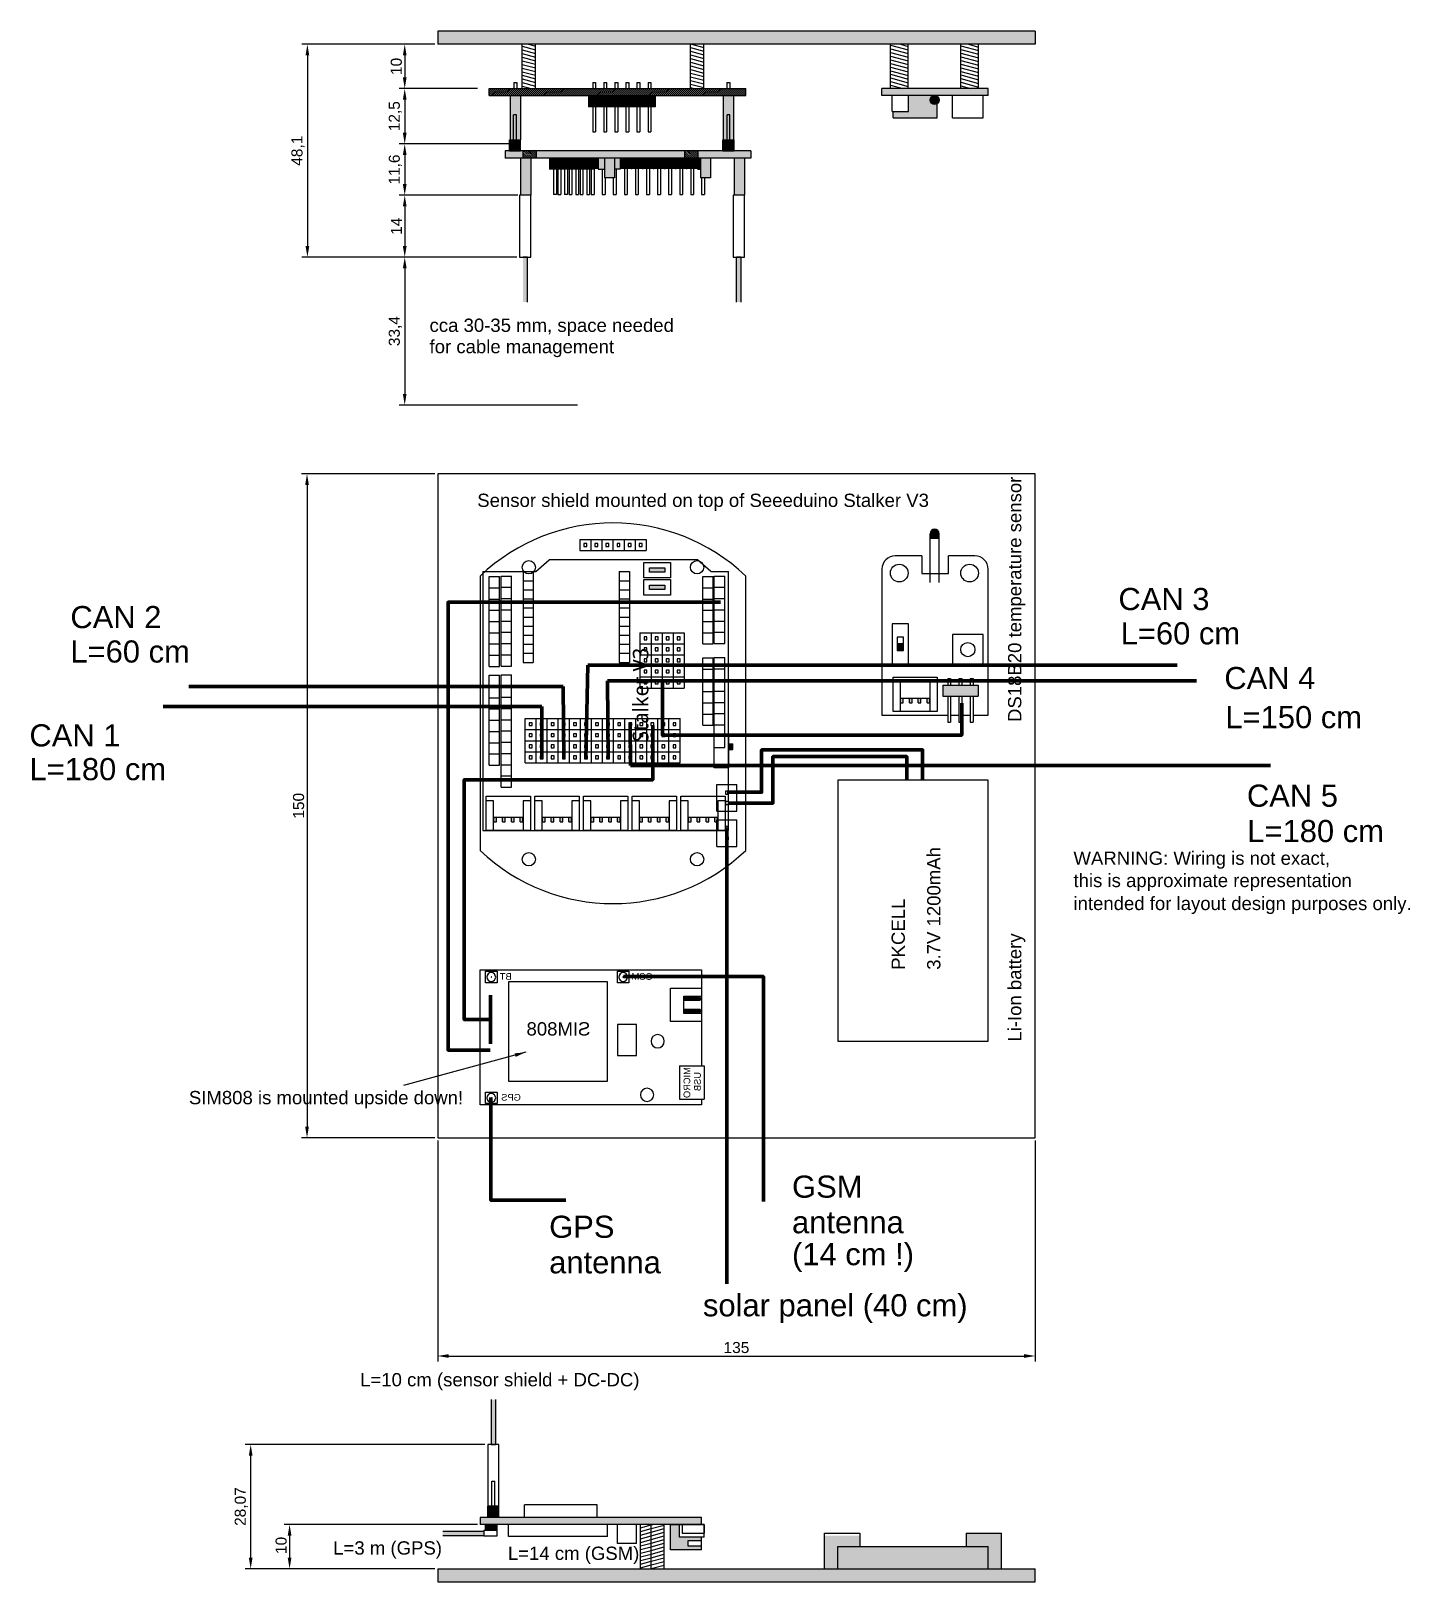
# Model space of a CAD drawing. Header units: millimetres. Extents: x -1 to 310, y -80 to 271.
import ezdxf

# ---------------------------------------------------------------- set-up
doc = ezdxf.new("R2010")
doc.units = ezdxf.units.MM
for name, color, linetype in [('board', 5, 'Continuous'), ('chip', 7, 'Continuous'), ('components', 3, 'Continuous'), ('connectors', 4, 'Continuous'), ('dim', 252, 'Continuous'), ('headers', 251, 'Continuous'), ('mount', 7, 'Continuous'), ('mount_holes', 1, 'Continuous'), ('pins', 9, 'Continuous'), ('sensor', 2, 'Continuous'), ('wires_en', 7, 'Continuous')]:
    doc.layers.add(name, color=color, linetype=linetype)
doc.styles.add('Itead', font='trebuc.ttf')
doc.styles.get("Standard").update_dxf_attribs({"font": 'arial.ttf'})
doc.dimstyles.new('ISO-25', dxfattribs={"dimtxt": 2.5, "dimasz": 2.5, "dimexe": 1.25, "dimexo": 0.625, "dimtad": 1, "dimtxsty": 'Standard', "dimcen": 2.5, "dimadec": 0, "dimazin": 0, "dimtfac": 1, "dimtmove": 0, "dimatfit": 3, "dimfxl": 1, "dimarcsym": 0})
pattern_1 = [(195, (0, -135.9683164870681), (-0.205437617050126, 0.7667036246169479), [])]

msp = doc.modelspace()

# ---------------------------------------------------------------- texts
at = {"layer": 'dim'}
for s, p in [('cca 30-35 mm, space needed ', (88.56112762911312, 202.7686227676346)), ('for cable management', (88.56112762911312, 197.9493867232119))]:
    msp.add_text(s, height=3, dxfattribs=at).set_placement(p)
at = {"layer": 'wires_en', "color": 1}
for s, p in [('DS18B20 temperature sensor', (222.2599756680216, 114.6283764377997)), ('Li-Ion battery', (222.2599756680216, 42.4107245446221))]:
    msp.add_text(s, height=3, rotation=90, dxfattribs=at).set_placement(p)
for s, p in [('Sensor shield mounted on top of Seeeduino Stalker V3', (99.34808018766358, 163.2173546048328)), ('WARNING: Wiring is not exact,  ', (234.0379945348878, 82.36356699499117)), ('this is approximate representation', (234.0379945348878, 77.32847459499897)), ('intended for layout design purposes only.', (234.0379945348878, 72.13858908579857)), ('SIM808 is mounted upside down!', (34.18850466747023, 28.26772351318698))]:
    msp.add_text(s, height=3, dxfattribs=at).set_placement(p)
at = {"layer": 'wires_en'}
for s, height, p in [('CAN 3', 5, (244.1981184934337, 139.9116266368964)), ('CAN 2', 5, (7.419244319048175, 135.8331973532079)), ('L=60 cm', 5, (244.7050134567708, 132.1670084249149)), ('L=60 cm', 5, (7.419244319048175, 128.0595714862975)), ('CAN 4', 5, (268.1240691791084, 122.0602931808657)), ('L=150 cm', 5, (268.3627658477931, 113.2302605975562)), ('CAN 1', 5, (-1.832121493943077, 109.1074035627673)), ('L=180 cm', 5, (-1.832121493943077, 101.483269818852)), ('CAN 5', 5, (273.2282706471531, 95.48833328578166)), ('L=180 cm', 5, (273.3109540874155, 87.49875332495093)), ('GSM', 5, (170.4601047172592, 7.151081802172484)), ('antenna', 5, (170.4601047172592, -0.8809782718653877)), ('GPS', 5, (115.5856719577023, -1.911855015419405)), ('(14 cm !)', 5, (170.4601047172592, -8.10240855263305)), ('antenna', 5, (115.5856719577023, -9.943915089457278)), ('solar panel (40 cm)', 5, (150.3286977716164, -19.64890964401456)), ('L=10 cm (sensor shield + DC-DC)', 3, (72.87805976633445, -35.46600410368217)), ('L=3 m (GPS)', 3, (66.80168584355465, -73.4798923823023)), ('L=14 cm (GSM)', 3, (106.2692291273127, -74.68605945257787))]:
    msp.add_text(s, height=height, dxfattribs=at).set_placement(p)

# ---------------------------------------------------------------- blocks, each defined once
blk = doc.blocks.new('A$C5684610D')
at = {"layer": 'connectors'}
h = blk.add_hatch(color=256, dxfattribs=at)
h.paths.add_polyline_path([(2.00000041537018, 8.299999921956982), (2.00000041537018, 7.699999921956987), (3.000000415370169, 7.699999921956987), (3.000000415370166, 8.299999921956982)])
h.paths.add_polyline_path([(2.000000415370195, 6.299999921957009), (2.00000041537018, 5.699999921957015), (3.000000415370177, 5.699999921957001), (3.000000415370175, 6.299999921956995)])
h.paths.add_polyline_path([(3.000000415370184, 4.299999921956995), (2.00000041537018, 4.299999921956995), (2.00000041537018, 3.699999921957001), (3.000000415370186, 3.699999921957001)])
h.paths.add_polyline_path([(3.000000415370195, 1.699999921956986), (3.000000415370192, 2.29999992195698), (2.000000415370195, 2.299999921956966), (2.000000415370195, 1.699999921957001)])
for p, q in [((4.153701809e-07, 9.999999921956984), (7.800000415370178, 9.999999921956984)), ((4.153701809e-07, -7.80430156e-08), (4.153701809e-07, 9.999999921956984)), ((4.153701809e-07, 8.349999921956979), (6.700000415370155, 8.349999921956979)), ((2.000000415370166, 8.299999921956982), (3.000000415370166, 8.299999921956982)), ((2.00000041537018, 8.299999921956982), (2.00000041537018, 7.699999921956973)), ((2.000000415370166, 7.699999921956987), (3.000000415370166, 7.699999921956987)), ((3.000000415370166, 8.349999921956991), (3.000000415370195, 1.649999921956975)), ((6.700000415370169, 8.349999921956979), (6.700000415370183, 9.999999921956984)), ((7.800000415370178, 9.999999921956984), (7.800000415370178, -7.80430156e-08)), ((2.000000415370166, 6.299999921957009), (3.000000415370166, 6.299999921956995)), ((2.000000415370195, 6.299999921957009), (2.00000041537018, 5.699999921957001)), ((2.000000415370166, 5.699999921957015), (3.000000415370166, 5.699999921957001)), ((2.00000041537018, 4.299999921956995), (3.00000041537018, 4.299999921956995)), ((2.00000041537018, 4.299999921957009), (2.00000041537018, 3.699999921957001)), ((2.00000041537018, 3.699999921957001), (3.00000041537018, 3.699999921957001)), ((6.700000415370169, 1.649999921956975), (4.153701809e-07, 1.64999992195699)), ((2.000000415370209, 2.299999921956967), (3.00000041537018, 2.299999921956981)), ((2.000000415370195, 2.299999921956938), (2.000000415370195, 1.699999921957001)), ((2.000000415370209, 1.699999921957001), (3.00000041537018, 1.699999921956987)), ((6.700000415370183, -7.80430156e-08), (6.700000415370169, 1.64999992195699)), ((7.800000415370178, -7.80430156e-08), (4.153701809e-07, -7.80430156e-08))]:
    blk.add_line(p, q, dxfattribs=at)
blk = doc.blocks.new('A$C5EE4710E')
at = {"layer": 'components'}
h = blk.add_hatch(color=256, dxfattribs=at)
h.paths.add_polyline_path([(54.44999970604221, 15.34999973070495), (55.44999970604218, 15.34999973070495), (55.44999970604218, 18.84999973070498), (54.44999970604221, 18.84999973070498)])
h.paths.add_polyline_path([(58.34999970604221, 15.34999973070496), (59.34999970604221, 15.34999973070496), (59.34999970604221, 18.84999973070496), (58.34999970604221, 18.84999973070496)])
blk.add_hatch(color=256, dxfattribs=at).paths.add_polyline_path([(18.29999970604223, -2.692950005e-07), (19.59999970604222, -2.692950005e-07), (19.59999970604222, 0.9999997307049852), (18.29999970604223, 0.9999997307049852)])
at = {"layer": 'board'}
for p, q in [((58.49999970604222, 56.49999973070499), (-2.939577826e-07, 56.49999973070499)), ((-2.939577826e-07, 56.49999973070499), (-2.939577826e-07, 0.9999997307049852)), ((58.49999970604222, 56.49999973070499), (58.49999970604222, 44.49999973070498)), ((58.49999970604222, 44.49999973070498), (61.1999997060422, 41.49999973070499)), ((61.19999970604218, 7.999999730704985), (61.1999997060422, 41.49999973070499)), ((58.49999970604222, 4.999999730704985), (61.19999970604218, 7.999999730704985)), ((58.49999970604219, 4.999999730704971), (58.49999970604222, 0.9999997307049852)), ((-2.939577826e-07, 0.9999997307049852), (58.49999970604222, 0.9999997307049852))]:
    blk.add_line(p, q, dxfattribs=at)
at = {"layer": 'components'}
for p, q in [((14.19999970604222, 4.199999730704988), (21.39999970604222, 4.199999730704988)), ((14.19999970604222, 0.9999997307049852), (14.19999970604222, 4.199999730704988)), ((21.39999970604222, 4.199999730704988), (21.39999970604222, 0.9999997307049852)), ((21.39999970604222, 0.9999997307049852), (14.19999970604222, 0.9999997307049852)), ((18.29999970604223, 0.9999997307049852), (18.29999970604223, -2.692950005e-07)), ((19.59999970604222, 0.9999997307049852), (19.59999970604222, -2.692950005e-07)), ((18.29999970604223, -2.692950005e-07), (19.59999970604222, -2.692950005e-07))]:
    blk.add_line(p, q, dxfattribs=at)
for points in [[(53.19999970604221, 20.09999973070498), (56.69999970604218, 20.09999973070498), (56.69999970604218, 14.09999973070495), (53.19999970604221, 14.09999973070495)], [(54.44999970604221, 18.84999973070498), (55.44999970604218, 18.84999973070498), (55.44999970604218, 15.34999973070495), (54.44999970604221, 15.34999973070495)], [(57.09999970604221, 20.09999973070497), (60.59999970604221, 20.09999973070497), (60.59999970604221, 14.09999973070496), (57.09999970604221, 14.09999973070496)], [(58.34999970604221, 18.84999973070496), (59.34999970604221, 18.84999973070496), (59.34999970604221, 15.34999973070496), (58.34999970604221, 15.34999973070496)]]:
    blk.add_lwpolyline(points, close=True, dxfattribs=at)
at = {"layer": 'headers'}
for p, q in [((14.77999970604225, 55.04999973070496), (35.09999970604224, 55.04999973070496)), ((14.77999970604225, 55.04999973070496), (14.77999970604225, 52.69999973070497)), ((14.77999970604225, 52.69999973070497), (35.09999970604224, 52.69999973070497)), ((17.31999970604224, 55.04999973070496), (17.31999970604224, 52.69999973070497)), ((19.85999970604223, 55.04999973070496), (19.85999970604223, 52.69999973070497)), ((22.39999970604222, 55.04999973070496), (22.39999970604222, 52.69999973070497)), ((24.93999970604225, 55.04999973070496), (24.93999970604225, 52.69999973070497)), ((27.47999970604224, 55.04999973070496), (27.47999970604224, 52.69999973070497)), ((30.01999970604223, 55.04999973070496), (30.01999970604223, 52.69999973070497)), ((32.55999970604225, 55.04999973070496), (32.55999970604225, 52.69999973070497)), ((35.09999970604224, 55.04999973070496), (35.09999970604224, 52.69999973070497)), ((37.07999970604226, 55.04999973070496), (57.39999970604222, 55.04999973070496)), ((37.07999970604223, 55.04999973070496), (37.07999970604223, 52.69999973070497)), ((37.07999970604226, 52.69999973070497), (57.39999970604222, 52.69999973070497)), ((39.61999970604225, 55.04999973070496), (39.61999970604225, 52.69999973070497)), ((42.15999970604224, 55.04999973070496), (42.15999970604224, 52.69999973070497)), ((44.69999970604223, 55.04999973070496), (44.69999970604223, 52.69999973070497)), ((47.23999970604225, 55.04999973070496), (47.23999970604225, 52.69999973070497)), ((49.77999970604225, 55.04999973070496), (49.77999970604225, 52.69999973070497)), ((52.31999970604224, 55.04999973070496), (52.31999970604224, 52.69999973070497)), ((54.85999970604223, 55.04999973070496), (54.85999970604223, 52.69999973070497)), ((54.85999970604223, 55.04999973070496), (54.85999970604223, 52.69999973070497)), ((57.39999970604222, 55.04999973070496), (57.39999970604222, 52.69999973070497)), ((58.49999970604222, 47.39999973070498), (37.99999970604222, 47.39999973070498)), ((37.99999970604222, 47.39999973070498), (37.99999970604222, 45.09999973070498)), ((40.04999970604223, 47.39999973070498), (40.04999970604223, 45.09999973070498)), ((42.09999970604224, 47.39999973070498), (42.09999970604224, 45.09999973070498)), ((44.14999970604225, 47.39999973070498), (44.14999970604225, 45.09999973070498)), ((46.19999970604226, 47.39999973070498), (46.19999970604226, 45.09999973070498)), ((48.24999970604228, 47.39999973070498), (48.24999970604228, 45.09999973070498)), ((50.29999970604229, 47.39999973070498), (50.29999970604229, 45.09999973070498)), ((52.3499997060423, 47.39999973070498), (52.3499997060423, 45.09999973070498)), ((54.39999970604231, 47.39999973070498), (54.39999970604231, 45.09999973070498)), ((56.44999970604231, 47.39999973070498), (56.44999970604231, 45.09999973070498)), ((58.49999970604222, 47.39999973070498), (58.49999970604222, 45.09999973070498)), ((58.49999970604222, 45.09999973070498), (37.99999970604222, 45.09999973070498)), ((58.49999970604222, 25.69999973070502), (37.99999970604222, 25.69999973070502)), ((37.99999970604222, 25.69999973070502), (37.99999970604222, 23.39999973070501)), ((40.04999970604223, 25.69999973070502), (40.04999970604223, 23.39999973070501)), ((42.09999970604224, 25.69999973070502), (42.09999970604224, 23.39999973070501)), ((44.14999970604225, 25.69999973070502), (44.14999970604225, 23.39999973070501)), ((46.19999970604226, 25.69999973070502), (46.19999970604226, 23.39999973070501)), ((48.24999970604228, 25.69999973070502), (48.24999970604228, 23.39999973070501)), ((50.29999970604229, 25.69999973070502), (50.29999970604229, 23.39999973070501)), ((52.3499997060423, 25.69999973070502), (52.3499997060423, 23.39999973070501)), ((54.39999970604231, 25.69999973070502), (54.39999970604231, 23.39999973070501)), ((56.44999970604231, 25.69999973070502), (56.44999970604231, 23.39999973070501)), ((58.49999970604222, 25.69999973070502), (58.49999970604222, 23.39999973070501)), ((58.49999970604222, 23.39999973070499), (37.99999970604222, 23.39999973070499)), ((23.77999970604222, 6.799999730704982), (39.01999970604223, 6.799999730704982)), ((23.77999970604222, 6.799999730704982), (23.77999970604225, 4.449999730704973)), ((23.77999970604225, 4.449999730704959), (39.01999970604223, 4.449999730704973)), ((26.31999970604224, 6.799999730704982), (26.31999970604224, 4.449999730704973)), ((28.85999970604223, 6.799999730704996), (28.85999970604223, 4.449999730704988)), ((31.39999970604222, 6.79999973070501), (31.39999970604222, 4.449999730704988)), ((33.93999970604224, 6.79999973070501), (33.93999970604224, 4.449999730705002)), ((36.47999970604224, 6.799999730705025), (36.47999970604224, 4.449999730705016)), ((39.01999970604223, 6.799999730705025), (39.01999970604223, 4.449999730705016)), ((42.15999970604224, 6.799999730704982), (57.39999970604222, 6.799999730704982)), ((42.15999970604224, 6.799999730704982), (42.15999970604224, 4.449999730704973)), ((42.15999970604224, 4.449999730704973), (57.39999970604222, 4.449999730704973)), ((44.69999970604223, 6.799999730704982), (44.69999970604223, 4.449999730704973)), ((47.23999970604225, 6.799999730704982), (47.23999970604225, 4.449999730704973)), ((49.77999970604225, 6.799999730704982), (49.77999970604225, 4.449999730704973)), ((52.31999970604224, 6.799999730704982), (52.31999970604224, 4.449999730704973)), ((54.85999970604223, 6.799999730704982), (54.85999970604223, 4.449999730704973)), ((57.39999970604222, 6.799999730704982), (57.39999970604222, 4.449999730704973))]:
    blk.add_line(p, q, dxfattribs=at)
at = {"layer": 'pins'}
for p, q in [((15.29999970604221, 46.94999973070497), (25.29999970604221, 46.94999973070497)), ((15.29999970604221, 46.94999973070497), (15.29999970604221, 41.94999973070497)), ((17.79999970604221, 46.94999973070494), (17.79999970604221, 41.94999973070497)), ((20.29999970604221, 46.94999973070494), (20.29999970604221, 41.94999973070497)), ((22.79999970604221, 46.94999973070494), (22.79999970604221, 41.94999973070497)), ((25.29999970604221, 46.94999973070494), (25.29999970604221, 41.94999973070497)), ((15.29999970604221, 44.44999973070497), (25.29999970604221, 44.44999973070494)), ((15.29999970604221, 41.94999973070497), (25.29999970604221, 41.94999973070497)), ((15.29999970604221, 41.94999973070497), (25.29999970604221, 41.94999973070497)), ((15.29999970604221, 41.94999973070497), (15.29999970604221, 36.94999973070498)), ((15.29999970604221, 39.44999973070498), (25.29999970604221, 39.44999973070494)), ((17.79999970604221, 41.94999973070494), (17.79999970604221, 36.94999973070498)), ((20.29999970604221, 41.94999973070494), (20.29999970604221, 36.94999973070498)), ((22.79999970604221, 41.94999973070494), (22.79999970604221, 36.94999973070498)), ((25.29999970604221, 41.94999973070494), (25.29999970604221, 36.94999973070498)), ((15.29999970604221, 36.94999973070498), (25.29999970604221, 36.94999973070498)), ((15.29999970604221, 36.94999973070498), (25.29999970604221, 36.94999973070498)), ((15.29999970604221, 36.94999973070498), (15.29999970604221, 31.94999973070498)), ((17.79999970604221, 36.94999973070494), (17.79999970604221, 31.94999973070498)), ((20.29999970604221, 36.94999973070494), (20.29999970604221, 31.94999973070498)), ((22.79999970604221, 36.94999973070494), (22.79999970604221, 31.94999973070498)), ((25.29999970604221, 36.94999973070494), (25.29999970604221, 31.94999973070498)), ((15.29999970604221, 34.44999973070498), (25.29999970604221, 34.44999973070494)), ((15.29999970604221, 31.94999973070498), (25.29999970604221, 31.94999973070498)), ((15.29999970604221, 31.94999973070498), (25.29999970604221, 31.94999973070498)), ((15.29999970604221, 31.94999973070498), (15.29999970604221, 26.94999973070498)), ((17.79999970604221, 31.94999973070494), (17.79999970604221, 26.94999973070498)), ((20.29999970604221, 31.94999973070494), (20.29999970604221, 26.94999973070498)), ((22.79999970604221, 31.94999973070494), (22.79999970604221, 26.94999973070498)), ((25.29999970604221, 31.94999973070494), (25.29999970604221, 26.94999973070498)), ((15.29999970604221, 29.44999973070498), (25.29999970604221, 29.44999973070494)), ((15.29999970604221, 26.94999973070498), (25.29999970604221, 26.94999973070498)), ((15.29999970604221, 26.94999973070498), (25.29999970604221, 26.94999973070498)), ((15.29999970604221, 26.94999973070498), (15.29999970604221, 21.94999973070498)), ((17.79999970604221, 26.94999973070494), (17.79999970604221, 21.94999973070498)), ((20.29999970604221, 26.94999973070494), (20.29999970604221, 21.94999973070498)), ((22.79999970604221, 26.94999973070494), (22.79999970604221, 21.94999973070498)), ((25.29999970604221, 26.94999973070494), (25.29999970604221, 21.94999973070498)), ((15.29999970604221, 24.44999973070498), (25.29999970604221, 24.44999973070494)), ((15.29999970604221, 21.94999973070498), (25.29999970604221, 21.94999973070498)), ((15.29999970604221, 21.94999973070498), (25.29999970604221, 21.94999973070498)), ((15.29999970604221, 21.94999973070498), (15.29999970604221, 16.94999973070497)), ((17.79999970604221, 21.94999973070494), (17.79999970604221, 16.94999973070497)), ((20.29999970604221, 21.94999973070494), (20.29999970604221, 16.94999973070497)), ((22.79999970604221, 21.94999973070494), (22.79999970604221, 16.94999973070497)), ((25.29999970604221, 21.94999973070494), (25.29999970604221, 16.94999973070497)), ((15.29999970604221, 19.44999973070497), (25.29999970604221, 19.44999973070494)), ((32.19999970604218, 20.99999973070499), (32.19999970604218, 10.99999973070498)), ((37.19999970604218, 20.99999973070499), (32.19999970604218, 20.99999973070499)), ((37.19999970604215, 18.49999973070498), (32.19999970604218, 18.49999973070498)), ((34.69999970604218, 20.99999973070499), (34.69999970604215, 10.99999973070498)), ((37.19999970604218, 20.99999973070499), (37.19999970604218, 10.99999973070498)), ((37.19999970604218, 20.99999973070499), (37.19999970604218, 10.99999973070498)), ((42.19999970604217, 20.99999973070499), (37.19999970604218, 20.99999973070499)), ((42.19999970604215, 18.49999973070498), (37.19999970604218, 18.49999973070498)), ((39.69999970604218, 20.99999973070499), (39.69999970604215, 10.99999973070498)), ((42.19999970604217, 20.99999973070499), (42.19999970604217, 10.99999973070498)), ((42.19999970604217, 20.99999973070499), (42.19999970604217, 10.99999973070498)), ((44.69999970604217, 20.99999973070499), (42.19999970604217, 20.99999973070499)), ((44.69999970604217, 18.499999730705), (42.19999970604217, 18.49999973070498)), ((44.69999970604217, 20.99999973070499), (44.69999970604215, 10.99999973070498)), ((15.29999970604221, 16.94999973070497), (25.29999970604221, 16.94999973070497)), ((15.29999970604221, 16.94999973070497), (25.29999970604221, 16.94999973070497)), ((15.29999970604221, 16.94999973070497), (15.29999970604221, 11.94999973070497)), ((15.29999970604221, 14.44999973070497), (25.29999970604221, 14.44999973070494)), ((17.79999970604221, 16.94999973070494), (17.79999970604221, 11.94999973070497)), ((20.29999970604221, 16.94999973070494), (20.29999970604221, 11.94999973070497)), ((22.79999970604221, 16.94999973070494), (22.79999970604221, 11.94999973070497)), ((25.29999970604221, 16.94999973070494), (25.29999970604221, 11.94999973070497)), ((37.19999970604215, 15.99999973070498), (32.19999970604218, 15.99999973070498)), ((42.19999970604215, 15.99999973070498), (37.19999970604218, 15.99999973070498)), ((44.69999970604215, 15.99999973070498), (42.19999970604217, 15.99999973070498)), ((15.29999970604221, 11.94999973070497), (25.29999970604221, 11.94999973070497)), ((37.19999970604215, 13.49999973070498), (32.19999970604218, 13.49999973070498)), ((37.19999970604215, 10.99999973070498), (32.19999970604218, 10.99999973070498)), ((42.19999970604215, 13.49999973070498), (37.19999970604218, 13.49999973070498)), ((42.19999970604215, 10.99999973070498), (37.19999970604218, 10.99999973070498)), ((44.69999970604215, 13.49999973070498), (42.19999970604217, 13.49999973070498)), ((44.69999970604215, 10.99999973070497), (42.19999970604217, 10.99999973070498))]:
    blk.add_line(p, q, dxfattribs=at)
for points in [[(16.22499970604222, 45.37499973070498), (16.8749997060422, 45.37499973070498), (16.8749997060422, 46.02499973070499), (16.22499970604222, 46.02499973070499)], [(18.72499970604222, 45.37499973070495), (19.3749997060422, 45.37499973070495), (19.3749997060422, 46.02499973070496), (18.72499970604222, 46.02499973070496)], [(21.22499970604223, 45.37499973070495), (21.8749997060422, 45.37499973070495), (21.8749997060422, 46.02499973070496), (21.22499970604223, 46.02499973070496)], [(23.72499970604223, 45.37499973070498), (24.3749997060422, 45.37499973070498), (24.3749997060422, 46.02499973070499), (23.72499970604223, 46.02499973070499)], [(16.22499970604222, 42.87499973070498), (16.8749997060422, 42.87499973070498), (16.8749997060422, 43.52499973070499), (16.22499970604222, 43.52499973070499)], [(18.72499970604222, 42.87499973070498), (19.3749997060422, 42.87499973070498), (19.3749997060422, 43.52499973070499), (18.72499970604222, 43.52499973070499)], [(21.22499970604223, 42.87499973070498), (21.8749997060422, 42.87499973070498), (21.8749997060422, 43.52499973070499), (21.22499970604223, 43.52499973070499)], [(23.72499970604223, 42.87499973070501), (24.3749997060422, 42.87499973070501), (24.3749997060422, 43.52499973070502), (23.72499970604223, 43.52499973070502)], [(16.22499970604222, 40.37499973070498), (16.8749997060422, 40.37499973070498), (16.8749997060422, 41.02499973070499), (16.22499970604222, 41.02499973070499)], [(18.72499970604222, 40.37499973070495), (19.3749997060422, 40.37499973070495), (19.3749997060422, 41.02499973070496), (18.72499970604222, 41.02499973070496)], [(21.22499970604223, 40.37499973070495), (21.8749997060422, 40.37499973070495), (21.8749997060422, 41.02499973070496), (21.22499970604223, 41.02499973070496)], [(23.72499970604223, 40.37499973070498), (24.3749997060422, 40.37499973070498), (24.3749997060422, 41.02499973070499), (23.72499970604223, 41.02499973070499)], [(16.22499970604222, 37.87499973070499), (16.8749997060422, 37.87499973070499), (16.8749997060422, 38.52499973070499), (16.22499970604222, 38.52499973070499)], [(16.22499970604222, 35.37499973070499), (16.8749997060422, 35.37499973070499), (16.8749997060422, 36.02499973070499), (16.22499970604222, 36.02499973070499)], [(18.72499970604222, 37.87499973070499), (19.3749997060422, 37.87499973070499), (19.3749997060422, 38.52499973070499), (18.72499970604222, 38.52499973070499)], [(18.72499970604222, 35.37499973070496), (19.3749997060422, 35.37499973070496), (19.3749997060422, 36.02499973070496), (18.72499970604222, 36.02499973070496)], [(21.22499970604223, 37.87499973070499), (21.8749997060422, 37.87499973070499), (21.8749997060422, 38.52499973070499), (21.22499970604223, 38.52499973070499)], [(21.22499970604223, 35.37499973070496), (21.8749997060422, 35.37499973070496), (21.8749997060422, 36.02499973070496), (21.22499970604223, 36.02499973070496)], [(23.72499970604223, 37.87499973070501), (24.3749997060422, 37.87499973070501), (24.3749997060422, 38.52499973070502), (23.72499970604223, 38.52499973070502)], [(23.72499970604223, 35.37499973070499), (24.3749997060422, 35.37499973070499), (24.3749997060422, 36.02499973070499), (23.72499970604223, 36.02499973070499)], [(16.22499970604222, 32.87499973070499), (16.8749997060422, 32.87499973070499), (16.8749997060422, 33.52499973070499), (16.22499970604222, 33.52499973070499)], [(18.72499970604222, 32.87499973070499), (19.3749997060422, 32.87499973070499), (19.3749997060422, 33.52499973070499), (18.72499970604222, 33.52499973070499)], [(21.22499970604223, 32.87499973070499), (21.8749997060422, 32.87499973070499), (21.8749997060422, 33.52499973070499), (21.22499970604223, 33.52499973070499)], [(23.72499970604223, 32.87499973070501), (24.3749997060422, 32.87499973070501), (24.3749997060422, 33.52499973070502), (23.72499970604223, 33.52499973070502)], [(16.22499970604222, 30.37499973070499), (16.8749997060422, 30.37499973070499), (16.8749997060422, 31.02499973070499), (16.22499970604222, 31.02499973070499)], [(16.22499970604222, 27.87499973070499), (16.8749997060422, 27.87499973070499), (16.8749997060422, 28.52499973070499), (16.22499970604222, 28.52499973070499)], [(18.72499970604222, 30.37499973070496), (19.3749997060422, 30.37499973070496), (19.3749997060422, 31.02499973070496), (18.72499970604222, 31.02499973070496)], [(18.72499970604222, 27.87499973070499), (19.3749997060422, 27.87499973070499), (19.3749997060422, 28.52499973070499), (18.72499970604222, 28.52499973070499)], [(21.22499970604223, 30.37499973070496), (21.8749997060422, 30.37499973070496), (21.8749997060422, 31.02499973070496), (21.22499970604223, 31.02499973070496)], [(21.22499970604223, 27.87499973070499), (21.8749997060422, 27.87499973070499), (21.8749997060422, 28.52499973070499), (21.22499970604223, 28.52499973070499)], [(23.72499970604223, 30.37499973070499), (24.3749997060422, 30.37499973070499), (24.3749997060422, 31.02499973070499), (23.72499970604223, 31.02499973070499)], [(23.72499970604223, 27.87499973070501), (24.3749997060422, 27.87499973070501), (24.3749997060422, 28.52499973070502), (23.72499970604223, 28.52499973070502)], [(16.22499970604222, 25.37499973070499), (16.8749997060422, 25.37499973070499), (16.8749997060422, 26.02499973070499), (16.22499970604222, 26.02499973070499)], [(18.72499970604222, 25.37499973070496), (19.3749997060422, 25.37499973070496), (19.3749997060422, 26.02499973070496), (18.72499970604222, 26.02499973070496)], [(21.22499970604223, 25.37499973070496), (21.8749997060422, 25.37499973070496), (21.8749997060422, 26.02499973070496), (21.22499970604223, 26.02499973070496)], [(23.72499970604223, 25.37499973070499), (24.3749997060422, 25.37499973070499), (24.3749997060422, 26.02499973070499), (23.72499970604223, 26.02499973070499)], [(16.22499970604222, 22.87499973070499), (16.8749997060422, 22.87499973070499), (16.8749997060422, 23.52499973070499), (16.22499970604222, 23.52499973070499)], [(18.72499970604222, 22.87499973070499), (19.3749997060422, 22.87499973070499), (19.3749997060422, 23.52499973070499), (18.72499970604222, 23.52499973070499)], [(21.22499970604223, 22.87499973070499), (21.8749997060422, 22.87499973070499), (21.8749997060422, 23.52499973070499), (21.22499970604223, 23.52499973070499)], [(23.72499970604223, 22.87499973070501), (24.3749997060422, 22.87499973070501), (24.3749997060422, 23.52499973070502), (23.72499970604223, 23.52499973070502)], [(16.22499970604222, 20.37499973070499), (16.8749997060422, 20.37499973070499), (16.8749997060422, 21.02499973070499), (16.22499970604222, 21.02499973070499)], [(16.22499970604222, 17.87499973070498), (16.8749997060422, 17.87499973070498), (16.8749997060422, 18.52499973070499), (16.22499970604222, 18.52499973070499)], [(18.72499970604222, 20.37499973070496), (19.3749997060422, 20.37499973070496), (19.3749997060422, 21.02499973070496), (18.72499970604222, 21.02499973070496)], [(18.72499970604222, 17.87499973070498), (19.3749997060422, 17.87499973070498), (19.3749997060422, 18.52499973070499), (18.72499970604222, 18.52499973070499)], [(21.22499970604223, 20.37499973070496), (21.8749997060422, 20.37499973070496), (21.8749997060422, 21.02499973070496), (21.22499970604223, 21.02499973070496)], [(21.22499970604223, 17.87499973070498), (21.8749997060422, 17.87499973070498), (21.8749997060422, 18.52499973070499), (21.22499970604223, 18.52499973070499)], [(23.72499970604223, 20.37499973070499), (24.3749997060422, 20.37499973070499), (24.3749997060422, 21.02499973070499), (23.72499970604223, 21.02499973070499)], [(23.72499970604223, 17.87499973070501), (24.3749997060422, 17.87499973070501), (24.3749997060422, 18.52499973070502), (23.72499970604223, 18.52499973070502)], [(33.12499970604219, 20.07499973070498), (33.12499970604219, 19.424999730705), (33.77499970604219, 19.424999730705), (33.77499970604219, 20.07499973070498)], [(33.12499970604219, 17.57499973070497), (33.12499970604219, 16.92499973070499), (33.77499970604219, 16.92499973070499), (33.77499970604219, 17.57499973070497)], [(35.62499970604219, 20.07499973070498), (35.62499970604219, 19.424999730705), (36.27499970604219, 19.424999730705), (36.27499970604219, 20.07499973070498)], [(35.62499970604216, 17.57499973070497), (35.62499970604216, 16.92499973070499), (36.27499970604217, 16.92499973070499), (36.27499970604217, 17.57499973070497)], [(38.12499970604219, 20.07499973070498), (38.12499970604219, 19.424999730705), (38.77499970604219, 19.424999730705), (38.77499970604219, 20.07499973070498)], [(38.12499970604219, 17.57499973070497), (38.12499970604219, 16.92499973070499), (38.77499970604219, 16.92499973070499), (38.77499970604219, 17.57499973070497)], [(40.62499970604219, 20.07499973070498), (40.62499970604219, 19.424999730705), (41.27499970604219, 19.424999730705), (41.27499970604219, 20.07499973070498)], [(40.62499970604216, 17.57499973070497), (40.62499970604216, 16.92499973070499), (41.27499970604216, 16.92499973070499), (41.27499970604216, 17.57499973070497)], [(43.12499970604219, 20.07499973070498), (43.12499970604219, 19.424999730705), (43.77499970604219, 19.424999730705), (43.77499970604219, 20.07499973070498)], [(43.12499970604219, 17.57499973070497), (43.12499970604219, 16.92499973070499), (43.77499970604219, 16.92499973070499), (43.77499970604219, 17.57499973070497)], [(16.22499970604222, 15.37499973070498), (16.8749997060422, 15.37499973070498), (16.8749997060422, 16.02499973070499), (16.22499970604222, 16.02499973070499)], [(18.72499970604222, 15.37499973070495), (19.3749997060422, 15.37499973070495), (19.3749997060422, 16.02499973070496), (18.72499970604222, 16.02499973070496)], [(21.22499970604223, 15.37499973070495), (21.8749997060422, 15.37499973070495), (21.8749997060422, 16.02499973070496), (21.22499970604223, 16.02499973070496)], [(23.72499970604223, 15.37499973070498), (24.3749997060422, 15.37499973070498), (24.3749997060422, 16.02499973070499), (23.72499970604223, 16.02499973070499)], [(33.12499970604219, 15.07499973070497), (33.12499970604219, 14.42499973070499), (33.77499970604219, 14.42499973070499), (33.77499970604219, 15.07499973070497)], [(35.62499970604216, 15.07499973070497), (35.62499970604216, 14.42499973070499), (36.27499970604217, 14.42499973070499), (36.27499970604217, 15.07499973070497)], [(38.12499970604219, 15.07499973070497), (38.12499970604219, 14.42499973070499), (38.77499970604219, 14.42499973070499), (38.77499970604219, 15.07499973070497)], [(40.62499970604216, 15.07499973070497), (40.62499970604216, 14.42499973070499), (41.27499970604216, 14.42499973070499), (41.27499970604216, 15.07499973070497)], [(43.12499970604219, 15.07499973070497), (43.12499970604219, 14.42499973070499), (43.77499970604219, 14.42499973070499), (43.77499970604219, 15.07499973070497)], [(16.22499970604222, 12.87499973070498), (16.8749997060422, 12.87499973070498), (16.8749997060422, 13.52499973070499), (16.22499970604222, 13.52499973070499)], [(18.72499970604222, 12.87499973070498), (19.3749997060422, 12.87499973070498), (19.3749997060422, 13.52499973070499), (18.72499970604222, 13.52499973070499)], [(21.22499970604223, 12.87499973070498), (21.8749997060422, 12.87499973070498), (21.8749997060422, 13.52499973070499), (21.22499970604223, 13.52499973070499)], [(23.72499970604223, 12.87499973070501), (24.3749997060422, 12.87499973070501), (24.3749997060422, 13.52499973070502), (23.72499970604223, 13.52499973070502)], [(33.12499970604222, 12.57499973070497), (33.12499970604222, 11.92499973070499), (33.77499970604223, 11.92499973070499), (33.77499970604223, 12.57499973070497)], [(35.62499970604219, 12.57499973070497), (35.62499970604219, 11.92499973070499), (36.27499970604219, 11.92499973070499), (36.27499970604219, 12.57499973070497)], [(38.12499970604222, 12.57499973070497), (38.12499970604222, 11.92499973070499), (38.77499970604223, 11.92499973070499), (38.77499970604223, 12.57499973070497)], [(40.62499970604219, 12.57499973070497), (40.62499970604219, 11.92499973070499), (41.27499970604219, 11.92499973070499), (41.27499970604219, 12.57499973070497)], [(43.12499970604221, 12.57499973070497), (43.12499970604221, 11.92499973070499), (43.77499970604222, 11.92499973070499), (43.77499970604222, 12.57499973070497)]]:
    blk.add_lwpolyline(points, close=True, dxfattribs=at)
at = {"layer": 'connectors'}
for p in [(-7.093279635e-07, 45.74999980874801), (-7.093279635e-07, 34.74999980874802), (-7.093279635e-07, 23.74999980874802), (-7.093279635e-07, 12.74999980874803), (-7.093279635e-07, 1.749999808748043)]:
    blk.add_blockref('A$C5684610D', p, dxfattribs=at)
blk = doc.blocks.new('A$C55BC3606')
at = {"layer": 'connectors'}
for points in [[(18.35000007564103, 28.89999996952243, 1), (18.25000007564101, 28.89999996952243, 1)], [(48.15000007564103, 28.89999996952243, 1), (48.05000007564101, 28.89999996952243, 1)], [(48.15000007564103, 1.599999969522457, 1), (48.05000007564101, 1.599999969522457, 1)]]:
    blk.add_hatch(color=256, dxfattribs=at).paths.add_polyline_path(points)
h = blk.add_hatch(color=256, dxfattribs=at)
h.paths.add_polyline_path([(4.600000075641017, 23.69999996952244), (4.600000075641019, 24.29999996952245), (0.9000000756410177, 24.29999996952245), (0.9000000756410172, 23.69999996952245)])
h.paths.add_polyline_path([(4.600000075641006, 20.99999996952248), (4.600000075641009, 21.59999996952246), (0.9000000756410315, 21.59999996952246), (0.9000000756410319, 20.99999996952246)])
at = {"layer": 'board'}
for p, q in [((50.60000007564102, 30.49999996952245), (0.6000000756410202, 30.49999996952245)), ((0.6000000756410202, 30.49999996952245), (0.600000075641006, 8.849999969522427)), ((50.60000007564102, -3.04775511e-08), (50.60000007564102, 30.49999996952245)), ((0.600000075641006, 1.349999969522428), (0.6000000756410202, -3.04775511e-08)), ((0.6000000756410202, -3.04775511e-08), (50.60000007564102, -3.04775511e-08))]:
    blk.add_line(p, q, dxfattribs=at)
at = {"layer": 'chip'}
blk.add_lwpolyline([(44.20000007564101, 5.399999969522454), (21.80000007564101, 5.399999969522454), (21.80000007564101, 27.79999996952246), (44.20000007564101, 27.79999996952246)], close=True, dxfattribs=at)
at = {"layer": 'components'}
blk.add_lwpolyline([(15.30000007564101, 18.19999996952245), (19.600000075641, 18.19999996952245), (19.600000075641, 11.19999996952245), (15.30000007564101, 11.19999996952245)], close=True, dxfattribs=at)
at = {"layer": 'connectors'}
for p, q in [((7.60000007564102, 26.39999996952246), (0.6000000756410202, 26.39999996952246)), ((0.6000000756410202, 26.39999996952246), (0.6000000756410202, 18.89999996952245)), ((4.60000007564102, 24.59999996952245), (0.6000000756410202, 24.59999996952246)), ((4.600000075641005, 20.69999996952245), (4.60000007564102, 24.59999996952245)), ((7.60000007564102, 18.89999996952245), (7.60000007564102, 26.39999996952246)), ((4.60000007564102, 24.29999996952245), (0.9000000756410172, 24.29999996952245)), ((0.9000000756410172, 24.29999996952245), (0.9000000756410172, 23.69999996952242)), ((4.60000007564102, 23.69999996952244), (0.9000000756410172, 23.69999996952245)), ((0.9000000756410172, 21.59999996952246), (4.60000007564102, 21.59999996952246)), ((0.9000000756410315, 21.59999996952243), (0.9000000756410315, 20.99999996952248)), ((0.6000000756410202, 20.69999996952245), (4.600000075641005, 20.69999996952245)), ((0.6000000756410202, 18.89999996952245), (7.60000007564102, 18.89999996952245)), ((0.9000000756410172, 20.99999996952246), (4.600000075641005, 20.99999996952248)), ((5.60000007564102, 8.849999969522443), (7.56410259e-08, 8.849999969522443)), ((7.56410259e-08, 8.849999969522443), (7.56410259e-08, 1.349999969522443)), ((5.60000007564102, 8.849999969522443), (5.60000007564102, 1.349999969522443)), ((5.60000007564102, 1.349999969522443), (7.56410259e-08, 1.349999969522443))]:
    blk.add_line(p, q, dxfattribs=at)
for points in [[(17.00000007564101, 27.59999996952246), (19.600000075641, 27.59999996952246), (19.600000075641, 30.19999996952244), (17.00000007564101, 30.19999996952244)], [(46.80000007564101, 27.59999996952244), (49.400000075641, 27.59999996952244), (49.400000075641, 30.19999996952244), (46.80000007564101, 30.19999996952244)], [(46.80000007564101, 0.2999999695224602), (49.400000075641, 0.2999999695224602), (49.400000075641, 2.899999969522454), (46.80000007564101, 2.899999969522454)]]:
    blk.add_lwpolyline(points, close=True, dxfattribs=at)
for centre, radius in [((18.30000007564102, 28.89999996952243), 1), ((18.30000007564102, 28.89999996952243), 0.05), ((48.10000007564102, 28.89999996952243), 1), ((48.10000007564102, 28.89999996952243), 0.05), ((48.10000007564102, 1.599999969522457), 1), ((48.10000007564102, 1.599999969522457), 0.05)]:
    blk.add_circle(centre, radius, dxfattribs=at)
at = {"layer": 'mount_holes'}
for centre in [(10.50000007564102, 14.39999996952245), (12.90000007564102, 2.299999969522446)]:
    blk.add_circle(centre, 1.5, dxfattribs=at)
at = {"layer": 'board', "color": 7}
for s, p in [('GSM', (11.61426994789721, 28.28507337175962)), ('BT', (43.50209202203259, 28.28507337175962)), ('GPS', (41.41426994789722, 0.9850733717596256))]:
    blk.add_text(s, height=1.5, dxfattribs=at).set_placement(p)
for s, p in [('USB', (0.7573215299985634, 7.442517913434613)), ('MICRO', (3.154693003597543, 8.554853371072198))]:
    blk.add_text(s, height=1.5, rotation=270, dxfattribs=at).set_placement(p)
at = {"layer": 'chip'}
blk.add_text('SIM808', height=3, dxfattribs=at).set_placement((25.69112915282202, 15.69911415678703))
blk = doc.blocks.new('A$C6EF10332')
at = {"layer": 'board'}
for p, q in [((68.26818167605484, 34.00000001425861), (9.268181676054837, 34.00000001425861)), ((9.268181676054837, 34.00000001425861), (9.268181676054837, 1.42586032e-08)), ((68.26818167605484, 1.42586032e-08), (68.26818167605484, 34.00000001425861)), ((9.268181676054837, 1.42586032e-08), (68.26818167605484, 1.42586032e-08))]:
    blk.add_line(p, q, dxfattribs=at)
at = {"layer": 'board', "color": 7}
for s, p in [('PKCELL', (25.39531344495549, 18.83078343370721)), ('3.7V 1200mAh', (25.39531344495549, 10.79872335966934))]:
    blk.add_text(s, height=3, dxfattribs=at).set_placement(p)
blk = doc.blocks.new('A$C59DF114F')
at = {"layer": 'components'}
blk.add_hatch(color=256, dxfattribs=at).paths.add_polyline_path([(16.19999984652894, 20.60000015218705), (16.19999984652894, 19.10000015218705), (17.69999984652894, 19.10000015218705), (17.69999984652894, 20.60000015218705)])
at = {"layer": 'connectors'}
h = blk.add_hatch(color=256, dxfattribs=at)
h.paths.add_polyline_path([(4.399999846528928, 19.80000015218705), (4.399999846528928, 19.20000015218706), (5.399999846528916, 19.20000015218706), (5.399999846528913, 19.80000015218705)])
h.paths.add_polyline_path([(4.399999846528942, 17.80000015218708), (4.399999846528928, 17.20000015218708), (5.399999846528925, 17.20000015218707), (5.399999846528922, 17.80000015218706)])
h.paths.add_polyline_path([(5.39999984652893, 15.80000015218707), (4.399999846528928, 15.80000015218707), (4.399999846528928, 15.20000015218707), (5.399999846528933, 15.20000015218707)])
h.paths.add_polyline_path([(5.399999846528942, 13.20000015218706), (5.399999846528939, 13.80000015218705), (4.399999846528942, 13.80000015218704), (4.399999846528942, 13.20000015218707)])
at = {"layer": 'pins'}
blk.add_hatch(color=256, dxfattribs=at).paths.add_polyline_path([(5.899999846528942, 2.300000152187053), (8.399999846528942, 2.300000152187053), (8.399999846528928, 10.26000015218704), (5.899999846528928, 10.26000015218704)])
at = {"layer": 'sensor'}
blk.add_hatch(color=256, dxfattribs=at).paths.add_polyline_path([(42.59999984652893, 11.10949858283217, 1), (42.59999984652893, 13.10949858283217), (41.59999984652893, 13.10949858283217), (41.59999984652893, 11.10949858283217)])
at = {"layer": 'board'}
for p, q in [((34.59999984652893, 24.00000015218706), (1.59999984652893, 24.00000015218706)), ((1.59999984652893, 24.00000015218706), (1.59999984652893, 9.145000152187052)), ((37.59999984652893, 15.00000015218705), (37.59999984652893, 21.00000015218705)), ((37.59999984652893, 15.00000015218705), (33.59999984652893, 15.00000015218705)), ((33.59999984652893, 15.00000015218705), (33.59999984652893, 9.000000152187056)), ((1.59999984652893, 8.495000152187046), (1.59999984652893, 6.605000152187059)), ((33.59999984652893, 9.000000152187056), (37.59999984652893, 9.000000152187056)), ((37.59999984652893, 3.000000152187055), (37.59999984652893, 9.000000152187056)), ((1.59999984652893, 5.955000152187054), (1.599999846528916, 4.065000152187067)), ((1.599999846528916, 3.415000152187033), (1.59999984652893, 1.521870558e-07)), ((1.59999984652893, 1.521870558e-07), (34.59999984652893, 1.521870558e-07))]:
    blk.add_line(p, q, dxfattribs=at)
for centre, start, end in [((34.59999984652893, 21.00000015218705), 0, 90), ((34.59999984652893, 3.000000152187055), 270, 0)]:
    blk.add_arc(centre, 3, start, end, dxfattribs=at)
at = {"layer": 'components'}
for p, q in [((22.19999984652893, 21.70000015218706), (13.19999984652892, 21.70000015218706)), ((13.19999984652892, 21.70000015218706), (13.19999984652892, 18.00000015218705)), ((22.19999984652893, 18.00000015218705), (22.19999984652893, 21.70000015218706)), ((13.19999984652892, 18.00000015218705), (22.19999984652893, 18.00000015218705)), ((19.19999984652892, 20.60000015218705), (16.19999984652894, 20.60000015218706)), ((16.19999984652894, 20.60000015218706), (16.19999984652894, 19.10000015218705)), ((16.19999984652894, 19.10000015218705), (19.19999984652892, 19.10000015218705)), ((19.19999984652892, 19.10000015218705), (19.19999984652892, 20.60000015218705))]:
    blk.add_line(p, q, dxfattribs=at)
for points in [[(16.19999984652894, 19.10000015218705), (17.69999984652894, 19.10000015218705), (17.69999984652894, 20.60000015218705), (16.19999984652894, 20.60000015218705)], [(12.99999984652894, 1.10000015218705), (19.79999984652893, 1.10000015218705), (19.79999984652893, 8.10000015218705), (12.99999984652894, 8.10000015218705)]]:
    blk.add_lwpolyline(points, close=True, dxfattribs=at)
blk.add_circle((16.39999984652894, 4.60000015218705), 1.6, dxfattribs=at)
at = {"layer": 'connectors'}
for p, q in [((2.399999846528928, 21.50000015218706), (10.19999984652892, 21.50000015218706)), ((2.399999846528928, 11.50000015218705), (2.399999846528928, 21.50000015218706)), ((9.099999846528917, 19.85000015218705), (9.09999984652893, 21.50000015218706)), ((10.19999984652892, 21.50000015218706), (10.19999984652892, 11.50000015218705)), ((2.399999846528928, 19.85000015218705), (9.099999846528902, 19.85000015218705)), ((4.399999846528913, 19.80000015218705), (5.399999846528913, 19.80000015218705)), ((4.399999846528928, 19.80000015218705), (4.399999846528928, 19.20000015218704)), ((4.399999846528913, 19.20000015218706), (5.399999846528913, 19.20000015218706)), ((4.399999846528913, 17.80000015218708), (5.399999846528913, 17.80000015218706)), ((4.399999846528942, 17.80000015218708), (4.399999846528928, 17.20000015218707)), ((5.399999846528913, 19.85000015218706), (5.399999846528942, 13.15000015218705)), ((4.399999846528913, 17.20000015218708), (5.399999846528913, 17.20000015218707)), ((4.399999846528928, 15.80000015218707), (5.399999846528928, 15.80000015218707)), ((4.399999846528928, 15.80000015218708), (4.399999846528928, 15.20000015218707)), ((4.399999846528928, 15.20000015218707), (5.399999846528928, 15.20000015218707)), ((9.099999846528917, 13.15000015218705), (2.399999846528928, 13.15000015218706)), ((10.19999984652892, 11.50000015218705), (2.399999846528928, 11.50000015218705)), ((4.399999846528956, 13.80000015218704), (5.399999846528928, 13.80000015218705)), ((4.399999846528942, 13.80000015218701), (4.399999846528942, 13.20000015218707)), ((4.399999846528956, 13.20000015218707), (5.399999846528928, 13.20000015218706)), ((9.09999984652893, 11.50000015218705), (9.099999846528917, 13.15000015218706))]:
    blk.add_line(p, q, dxfattribs=at)
at = {"layer": 'mount_holes'}
for centre in [(33.69999984652892, 20.10000015218706), (33.69999984652892, 4.200000152187058)]:
    blk.add_circle(centre, 2, dxfattribs=at)
at = {"layer": 'pins'}
for p, q in [((-1.534710634e-07, 9.145000152187066), (-1.534710634e-07, 8.49500015218706)), ((5.899999846528942, 9.145000152187052), (-1.534710634e-07, 9.145000152187066)), ((5.899999846528942, 8.495000152187046), (-1.534710634e-07, 8.49500015218706)), ((5.899999846528928, 10.26000015218704), (5.899999846528942, 2.300000152187053)), ((8.399999846528942, 10.26000015218704), (5.899999846528942, 10.26000015218704)), ((8.399999846528928, 10.26000015218704), (8.399999846528942, 2.300000152187053)), ((9.899999846528928, 9.145000152187066), (8.399999846528942, 9.145000152187052)), ((9.899999846528928, 8.49500015218706), (8.399999846528942, 8.495000152187046)), ((9.899999846528928, 9.145000152187066), (9.899999846528928, 8.49500015218706)), ((-1.534710634e-07, 6.605000152187059), (-1.534710634e-07, 5.955000152187054)), ((5.899999846528942, 6.605000152187045), (-1.534710634e-07, 6.605000152187059)), ((5.899999846528942, 5.955000152187054), (-1.534710634e-07, 5.955000152187054)), ((-1.534710634e-07, 4.065000152187053), (-1.534710634e-07, 3.415000152187047)), ((5.899999846528942, 4.065000152187053), (-1.534710634e-07, 4.065000152187053)), ((9.899999846528928, 6.605000152187059), (8.399999846528942, 6.605000152187045)), ((9.899999846528928, 5.955000152187054), (8.399999846528942, 5.955000152187054)), ((9.899999846528928, 4.065000152187053), (8.399999846528942, 4.065000152187053)), ((9.899999846528928, 6.605000152187059), (9.899999846528928, 5.955000152187054)), ((9.899999846528928, 4.065000152187053), (9.899999846528928, 3.415000152187047)), ((5.899999846528942, 3.415000152187033), (-1.534710634e-07, 3.415000152187047)), ((8.399999846528942, 2.300000152187053), (5.899999846528942, 2.300000152187053)), ((9.899999846528928, 3.415000152187047), (8.399999846528942, 3.415000152187033))]:
    blk.add_line(p, q, dxfattribs=at)
at = {"layer": 'sensor'}
for p, q in [((31.59999984652893, 13.10949858283217), (42.59999984652893, 13.10949858283217)), ((31.59999984652893, 11.10949858283217), (42.59999984652893, 11.10949858283217)), ((41.59999984652893, 13.10949858283217), (41.59999984652893, 11.10949858283217))]:
    blk.add_line(p, q, dxfattribs=at)
blk.add_arc((42.59999984652893, 12.10949858283217), 1, 270, 90, dxfattribs=at)
blk = doc.blocks.new('A$C46981DC3')
at = {"layer": 'board'}
blk.add_hatch(color=256, dxfattribs=at).paths.add_polyline_path([(50.60000035333541, 8.200000243854753), (50.60000035333541, 9.800000243854752), (0.6000003533354175, 9.800000243854752), (0.6000003533354175, 8.200000243854753)])
at = {"layer": 'connectors'}
for points in [[(0.6000003533354175, 15.50000024385475), (0.6000003533354183, 14.70000024385476), (3.600000353335403, 14.70000024385476), (3.600000353335403, 13.40000024385475), (0.6000003533354183, 13.40000024385475), (0.6000003533354183, 12.70000024385475), (5.600000353335403, 12.70000024385475), (5.600000353335417, 9.800000243854752), (7.600000353335417, 9.800000243854752), (7.600000353335403, 15.50000024385475)], [(46.80000035333541, 10.30000024385475), (46.80000035333541, 9.800000243854752), (49.4000003533354, 9.800000243854752), (49.4000003533354, 10.30000024385475)]]:
    blk.add_hatch(color=256, dxfattribs=at).paths.add_polyline_path(points)
h = blk.add_hatch(dxfattribs=at)
h.set_pattern_fill('LINE', color=256, scale=0.025, angle=5, style=0)
h.set_pattern_definition([(4.999999999999998, (-99.39999964666458, -50.19999975614524), (-0.0069179870805954, 0.0790729541610323), [])])
h.paths.add_polyline_path([(47.10000035333542, 11.00000024385475), (47.10000035333542, 10.30000024385475), (49.10000035333542, 10.30000024385475), (49.10000035333542, 11.00000024385476)])
at = {"layer": 'pins'}
blk.add_hatch(color=256, dxfattribs=at).paths.add_polyline_path([(48.90000035333546, 5.700000243854724), (48.90000035333546, 8.200000243854753), (46.40000035333542, 8.200000243854753), (46.40000035333542, 5.70000024385478)])
at = {"layer": 'board'}
for p, q in [((0.6000003533354175, 9.800000243854752), (50.60000035333541, 9.800000243854752)), ((0.6000003533354175, 9.800000243854752), (0.6000003533354175, 8.200000243854753)), ((0.6000003533354175, 8.200000243854753), (50.60000035333541, 8.200000243854753)), ((50.60000035333541, 8.200000243854753), (50.60000035333541, 9.800000243854752))]:
    blk.add_line(p, q, dxfattribs=at)
at = {"layer": 'chip'}
for p, q in [((21.80000035333545, 12.50000024385476), (21.80000035333542, 9.800000243854752)), ((21.80000035333542, 12.50000024385476), (44.20000035333541, 12.50000024385476)), ((44.20000035333541, 12.50000024385476), (44.20000035333541, 9.800000243854752))]:
    blk.add_line(p, q, dxfattribs=at)
at = {"layer": 'components'}
for p, q in [((15.30000035333542, 14.10000024385475), (15.30000035333542, 9.800000243854752)), ((15.30000035333542, 14.10000024385475), (19.60000035333539, 14.10000024385475)), ((19.60000035333537, 14.10000024385475), (19.60000035333539, 9.800000243854752)), ((24.20000035333541, 8.200000243854753), (24.2000003533354, 5.400000243854755)), ((24.20000035333541, 8.200000243854753), (40.60000035333541, 8.200000243854753)), ((40.60000035333541, 8.200000243854802), (40.60000035333544, 5.400000243854755)), ((24.20000035333541, 5.400000243854755), (40.60000035333541, 5.400000243854755))]:
    blk.add_line(p, q, dxfattribs=at)
at = {"layer": 'connectors'}
for p, q in [((0.6000003533354175, 15.50000024385475), (0.6000003533354175, 12.70000024385475)), ((0.6000003533354175, 15.50000024385475), (7.600000353335417, 15.50000024385475)), ((0.6000003533354175, 14.70000024385476), (3.600000353335403, 14.70000024385476)), ((3.600000353335403, 14.70000024385476), (3.600000353335403, 13.40000024385475)), ((7.600000353335403, 15.50000024385475), (7.600000353335417, 9.800000243854752)), ((3.533354089e-07, 12.70000024385474), (3.533354231e-07, 9.800000243854752)), ((3.533354231e-07, 12.70000024385475), (5.600000353335417, 12.70000024385475)), ((3.600000353335403, 13.40000024385475), (0.6000003533354175, 13.40000024385475)), ((5.600000353335403, 12.70000024385474), (5.600000353335417, 9.800000243854752)), ((49.10000035333542, 11.00000024385476), (47.10000035333542, 11.00000024385475)), ((47.10000035333542, 11.00000024385475), (47.10000035333542, 10.30000024385475)), ((49.10000035333542, 11.00000024385476), (49.10000035333542, 10.30000024385475)), ((3.533354231e-07, 9.800000243854752), (0.6000003533354175, 9.800000243854747)), ((7.600000353335417, 9.800000243854752), (0.6000003533354175, 9.800000243854752)), ((46.80000035333541, 10.30000024385476), (46.80000035333541, 9.800000243854752)), ((49.4000003533354, 10.30000024385475), (46.80000035333541, 10.30000024385475)), ((49.4000003533354, 9.800000243854752), (46.80000035333541, 9.800000243854752)), ((49.4000003533354, 10.30000024385476), (49.4000003533354, 9.800000243854752))]:
    blk.add_line(p, q, dxfattribs=at)
at = {"layer": 'pins'}
for p, q in [((46.40000035333542, 8.200000243854753), (46.40000035333542, 5.70000024385478)), ((46.40000035333542, 8.200000243854753), (48.90000035333546, 8.200000243854753)), ((48.90000035333546, 8.200000243854696), (48.90000035333546, 5.700000243854724)), ((46.40000035333542, 5.70000024385478), (48.90000035333546, 5.700000243854724)), ((47.32500035333544, 5.700000243854752), (47.32500035333544, 2.438547355e-07)), ((47.97500035333544, 5.700000243854752), (47.97500035333541, 2.438547639e-07)), ((47.97500035333496, 2.438547355e-07), (47.32500035333496, 2.438547639e-07))]:
    blk.add_line(p, q, dxfattribs=at)
blk = doc.blocks.new('*D7')
at = {"layer": 'Defpoints', "color": 0}
for p in [(90.39685188066778, 20.70136700913918), (225.3968518806678, 20.70136700913918), (225.3968518806678, -28.61361194709264)]:
    blk.add_point(p, dxfattribs=at)
at = {"layer": 'dim', "color": 0, "lineweight": -2}
for p, q in [((90.39685188066778, 20.07636700913918), (90.39685188066778, -29.86361194709264)), ((225.3968518806678, 20.07636700913918), (225.3968518806678, -29.86361194709264)), ((92.89685188066778, -28.61361194709264), (222.8968518806678, -28.61361194709264))]:
    blk.add_line(p, q, dxfattribs=at)
at = {"layer": 'dim', "color": 0}
for points in [[(92.89685188066778, -28.19694528042597), (92.89685188066778, -29.0302786137593), (90.39685188066778, -28.61361194709264)], [(222.8968518806678, -28.19694528042597), (222.8968518806678, -29.0302786137593), (225.3968518806678, -28.61361194709264)]]:
    blk.add_solid(points, dxfattribs=at)
at = {"layer": 'dim', "color": 0, "insert": (157.8968518806678, -26.71132681748827), "char_height": 2.5, "attachment_point": 5}
blk.add_mtext('135', dxfattribs=at)
blk = doc.blocks.new('*D8')
at = {"layer": 'Defpoints', "color": 0}
for p in [(90.39685188066778, 170.7013670091392), (60.88102514480715, 20.70136700913919), (90.39685188066778, 20.70136700913918)]:
    blk.add_point(p, dxfattribs=at)
at = {"layer": 'dim', "color": 0, "lineweight": -2}
for p, q in [((89.77185188066778, 170.7013670091392), (59.63102514480718, 170.7013670091392)), ((60.88102514480718, 168.2013670091392), (60.88102514480715, 23.20136700913919)), ((89.77185188066778, 20.70136700913918), (59.63102514480715, 20.70136700913919))]:
    blk.add_line(p, q, dxfattribs=at)
at = {"layer": 'dim', "color": 0}
for points in [[(60.46435847814052, 168.2013670091392), (61.29769181147384, 168.2013670091392), (60.88102514480718, 170.7013670091392)], [(60.46435847814048, 23.20136700913919), (61.29769181147382, 23.20136700913919), (60.88102514480715, 20.70136700913919)]]:
    blk.add_solid(points, dxfattribs=at)
at = {"layer": 'dim', "color": 0, "insert": (58.97959267550292, 95.7013670091392), "char_height": 2.5, "attachment_point": 5, "rotation": 90}
blk.add_mtext('150', dxfattribs=at)
blk = doc.blocks.new('*D9')
at = {"layer": 'Defpoints', "color": 0}
for p in [(100, -66.66968349620731), (56.93794865158542, -76.66968349620731), (90.39685188066778, -76.66968349620731)]:
    blk.add_point(p, dxfattribs=at)
at = {"layer": 'dim', "color": 0, "lineweight": -2}
for p, q in [((99.375, -66.66968349620731), (55.68794865158542, -66.6696834962073)), ((56.93794865158542, -69.1696834962073), (56.93794865158542, -74.16968349620731)), ((89.77185188066778, -76.66968349620731), (55.68794865158542, -76.66968349620731))]:
    blk.add_line(p, q, dxfattribs=at)
at = {"layer": 'dim', "color": 0}
for points in [[(56.52128198491876, -69.1696834962073), (57.35461531825208, -69.1696834962073), (56.93794865158542, -66.6696834962073)], [(56.52128198491876, -74.16968349620731), (57.35461531825208, -74.16968349620731), (56.93794865158542, -76.66968349620731)]]:
    blk.add_solid(points, dxfattribs=at)
at = {"layer": 'dim', "color": 0, "insert": (55.03651618228119, -71.4130448268545), "char_height": 2.5, "attachment_point": 5, "rotation": 90}
blk.add_mtext('10', dxfattribs=at)
blk = doc.blocks.new('*D10')
at = {"layer": 'Defpoints', "color": 0}
for p in [(48.15282339929786, -48.59651094814068), (101.6979834165042, -48.59651094814068), (90.39685188066778, -76.66968349620731)]:
    blk.add_point(p, dxfattribs=at)
at = {"layer": 'dim', "color": 0, "lineweight": -2}
for p, q in [((101.0729834165042, -48.59651094814068), (46.90282339929786, -48.59651094814068)), ((48.15282339929786, -74.16968349620731), (48.15282339929786, -51.09651094814068)), ((89.77185188066778, -76.66968349620731), (46.90282339929786, -76.66968349620731))]:
    blk.add_line(p, q, dxfattribs=at)
at = {"layer": 'dim', "color": 0}
for points in [[(47.73615673263119, -51.09651094814068), (48.56949006596452, -51.09651094814068), (48.15282339929786, -48.59651094814068)], [(47.73615673263119, -74.16968349620731), (48.56949006596452, -74.16968349620731), (48.15282339929786, -76.66968349620731)]]:
    blk.add_solid(points, dxfattribs=at)
at = {"layer": 'dim', "color": 0, "insert": (46.02543595045748, -62.63309722217399), "char_height": 2.5, "attachment_point": 5, "rotation": 90}
blk.add_mtext('28,07', dxfattribs=at)
blk = doc.blocks.new('*D11')
at = {"layer": 'Defpoints', "color": 0}
for p in [(90.39685188066778, 267.7471524087985), (60.96608943026558, 219.6471524087984), (108.91, 219.6471524087984)]:
    blk.add_point(p, dxfattribs=at)
at = {"layer": 'dim', "color": 0, "lineweight": -2}
for p, q in [((89.77185188066778, 267.7471524087985), (59.71608943026559, 267.7471524087985)), ((60.96608943026559, 265.2471524087985), (60.96608943026558, 222.1471524087984)), ((108.285, 219.6471524087984), (59.71608943026558, 219.6471524087984))]:
    blk.add_line(p, q, dxfattribs=at)
at = {"layer": 'dim', "color": 0}
for points in [[(60.54942276359892, 265.2471524087985), (61.38275609693225, 265.2471524087985), (60.96608943026559, 267.7471524087985)], [(60.54942276359891, 222.1471524087984), (61.38275609693224, 222.1471524087984), (60.96608943026558, 219.6471524087984)]]:
    blk.add_solid(points, dxfattribs=at)
at = {"layer": 'dim', "color": 0, "insert": (58.83870198142517, 243.6971524087984), "char_height": 2.5, "attachment_point": 5, "rotation": 90}
blk.add_mtext('48,1', dxfattribs=at)
blk = doc.blocks.new('*D12')
at = {"layer": 'Defpoints', "color": 0}
for p in [(90.39685188066778, 267.7471524087985), (82.95315422129374, 257.7471524087985), (100, 257.7471524087985)]:
    blk.add_point(p, dxfattribs=at)
at = {"layer": 'dim', "color": 0, "lineweight": -2}
for p, q in [((89.77185188066778, 267.7471524087985), (81.70315422129374, 267.7471524087985)), ((82.95315422129374, 265.2471524087985), (82.95315422129374, 260.2471524087984)), ((99.375, 257.7471524087985), (81.70315422129374, 257.7471524087985))]:
    blk.add_line(p, q, dxfattribs=at)
at = {"layer": 'dim', "color": 0}
for points in [[(82.53648755462707, 265.2471524087985), (83.36982088796042, 265.2471524087985), (82.95315422129374, 267.7471524087985)], [(82.53648755462707, 260.2471524087984), (83.36982088796042, 260.2471524087984), (82.95315422129374, 257.7471524087985)]]:
    blk.add_solid(points, dxfattribs=at)
at = {"layer": 'dim', "color": 0, "insert": (81.05172175198948, 262.7471524087984), "char_height": 2.5, "attachment_point": 5, "rotation": 90}
blk.add_mtext('10', dxfattribs=at)
blk = doc.blocks.new('*D13')
at = {"layer": 'Defpoints', "color": 0}
for p in [(100, 257.7471524087985), (82.95315422129374, 245.2471524087985), (107.8, 245.2471524087985)]:
    blk.add_point(p, dxfattribs=at)
at = {"layer": 'dim', "color": 0, "lineweight": -2}
for p, q in [((99.375, 257.7471524087985), (81.70315422129374, 257.7471524087985)), ((82.95315422129374, 255.2471524087984), (82.95315422129374, 247.7471524087984)), ((107.1749999999999, 245.2471524087985), (81.70315422129374, 245.2471524087985))]:
    blk.add_line(p, q, dxfattribs=at)
at = {"layer": 'dim', "color": 0}
for points in [[(82.53648755462707, 255.2471524087984), (83.36982088796042, 255.2471524087984), (82.95315422129374, 257.7471524087985)], [(82.53648755462707, 247.7471524087984), (83.36982088796042, 247.7471524087984), (82.95315422129374, 245.2471524087985)]]:
    blk.add_solid(points, dxfattribs=at)
at = {"layer": 'dim', "color": 0, "insert": (80.82576677245333, 251.4971524087985), "char_height": 2.5, "attachment_point": 5, "rotation": 90}
blk.add_mtext('12,5', dxfattribs=at)
blk = doc.blocks.new('*D14')
at = {"layer": 'Defpoints', "color": 0}
for p in [(107.8, 245.2471524087985), (82.95315422129374, 233.6471524087984), (109.1, 233.6471524087984)]:
    blk.add_point(p, dxfattribs=at)
at = {"layer": 'dim', "color": 0, "lineweight": -2}
for p, q in [((107.1749999999999, 245.2471524087985), (81.70315422129374, 245.2471524087985)), ((82.95315422129374, 242.7471524087985), (82.95315422129374, 236.1471524087984)), ((108.475, 233.6471524087984), (81.70315422129374, 233.6471524087984))]:
    blk.add_line(p, q, dxfattribs=at)
at = {"layer": 'dim', "color": 0}
for points in [[(82.53648755462707, 242.7471524087985), (83.36982088796042, 242.7471524087985), (82.95315422129374, 245.2471524087985)], [(82.53648755462707, 236.1471524087984), (83.36982088796042, 236.1471524087984), (82.95315422129374, 233.6471524087984)]]:
    blk.add_solid(points, dxfattribs=at)
at = {"layer": 'dim', "color": 0, "insert": (80.82576677245333, 239.4471524087984), "char_height": 2.5, "attachment_point": 5, "rotation": 90}
blk.add_mtext('11,6', dxfattribs=at)
blk = doc.blocks.new('*D15')
at = {"layer": 'Defpoints', "color": 0}
for p in [(108.91, 233.6471524087984), (82.95315422129373, 219.6471524087984), (108.91, 219.6471524087984)]:
    blk.add_point(p, dxfattribs=at)
at = {"layer": 'dim', "color": 0, "lineweight": -2}
for p, q in [((108.285, 233.6471524087984), (81.70315422129374, 233.6471524087984)), ((82.95315422129374, 231.1471524087984), (82.95315422129373, 222.1471524087984)), ((108.285, 219.6471524087984), (81.70315422129373, 219.6471524087984))]:
    blk.add_line(p, q, dxfattribs=at)
at = {"layer": 'dim', "color": 0}
for points in [[(82.53648755462707, 231.1471524087984), (83.36982088796042, 231.1471524087984), (82.95315422129374, 233.6471524087984)], [(82.53648755462704, 222.1471524087984), (83.36982088796039, 222.1471524087984), (82.95315422129373, 219.6471524087984)]]:
    blk.add_solid(points, dxfattribs=at)
at = {"layer": 'dim', "color": 0, "insert": (81.07303825949289, 226.6471524087984), "char_height": 2.5, "attachment_point": 5, "rotation": 90}
blk.add_mtext('14', dxfattribs=at)
blk = doc.blocks.new('*D16')
at = {"layer": 'Defpoints', "color": 0}
for p in [(108.91, 219.6471524087984), (82.95315422129373, 186.2471524087984), (122.58, 186.2471524087984)]:
    blk.add_point(p, dxfattribs=at)
at = {"layer": 'dim', "color": 0, "lineweight": -2}
for p, q in [((108.285, 219.6471524087984), (81.70315422129373, 219.6471524087984)), ((82.95315422129373, 217.1471524087984), (82.95315422129373, 188.7471524087984)), ((121.955, 186.2471524087984), (81.70315422129373, 186.2471524087984))]:
    blk.add_line(p, q, dxfattribs=at)
at = {"layer": 'dim', "color": 0}
for points in [[(82.53648755462704, 217.1471524087984), (83.36982088796039, 217.1471524087984), (82.95315422129373, 219.6471524087984)], [(82.53648755462704, 188.7471524087984), (83.36982088796039, 188.7471524087984), (82.95315422129373, 186.2471524087984)]]:
    blk.add_solid(points, dxfattribs=at)
at = {"layer": 'dim', "color": 0, "insert": (80.82576677245333, 202.9471524087985), "char_height": 2.5, "attachment_point": 5, "rotation": 90}
blk.add_mtext('33,4', dxfattribs=at)
blk = doc.blocks.new('A$C5F611486')
at = {"layer": 'board'}
for points in [[(73.99429742916118, 60), (11.99429742916118, 60)], [(11.99429742916118, 0), (73.99429742916118, 0)]]:
    blk.add_lwpolyline(points, dxfattribs=at)
for centre, start, end in [((43.49429742916117, 29.99999999999999), 136.3971810272961, 223.6028189727039), ((42.49429742916118, 29.99999999999999), 316.3971810272962, 43.60281897270387)]:
    blk.add_arc(centre, 43.5, start, end, dxfattribs=at)
at = {"layer": 'connectors'}
for p, q in [((12.89429742916121, 6.499999999999985), (12.89429742916121, 2)), ((12.89429742916121, 6.499999999999985), (18.89429742916121, 6.499999999999971)), ((18.89429742916121, 6.499999999999985), (18.89429742916121, 1.999999999999971)), ((20.89429742916121, 6.499999999999985), (20.89429742916121, 1.999999999999985)), ((20.89429742916121, 6.499999999999985), (26.89429742916122, 6.499999999999971)), ((26.89429742916122, 6.499999999999985), (26.89429742916127, 1.999999999999971)), ((12.89429742916121, 1.999999999999985), (18.89429742916121, 1.999999999999971)), ((20.89429742916121, 1.999999999999985), (26.89429742916122, 1.999999999999971))]:
    blk.add_line(p, q, dxfattribs=at)
for points in [[(14.39429742916121, 4.57499999999996), (14.39429742916121, 3.924999999999982), (15.04429742916119, 3.924999999999982), (15.04429742916119, 4.57499999999996)], [(16.74429742916123, 4.57499999999996), (16.74429742916123, 3.924999999999982), (17.39429742916121, 3.924999999999982), (17.39429742916121, 4.57499999999996)], [(22.39429742916121, 4.57499999999996), (22.39429742916121, 3.924999999999982), (23.04429742916119, 3.924999999999982), (23.04429742916119, 4.57499999999996)], [(24.74429742916124, 4.57499999999996), (24.74429742916124, 3.924999999999982), (25.39429742916122, 3.924999999999982), (25.39429742916122, 4.57499999999996)]]:
    blk.add_lwpolyline(points, close=True, dxfattribs=at)
at = {"layer": 'headers'}
for p, q in [((26.29429742916119, 55.25), (51.69429742916122, 55.25)), ((26.29429742916119, 55.25), (26.29429742916119, 52.9)), ((26.29429742916119, 52.9), (51.69429742916122, 52.9)), ((28.83429742916121, 55.25), (28.83429742916121, 52.9)), ((31.37429742916117, 55.25), (31.37429742916117, 52.9)), ((33.9142974291612, 55.25), (33.9142974291612, 52.9)), ((36.45429742916121, 55.25), (36.45429742916121, 52.9)), ((38.99429742916118, 55.25), (38.99429742916118, 52.9)), ((41.53429742916119, 55.25), (41.53429742916119, 52.9)), ((44.07429742916121, 55.25), (44.07429742916121, 52.9)), ((46.61429742916118, 55.25), (46.61429742916118, 52.9)), ((49.15429742916121, 55.25), (49.15429742916121, 52.9)), ((51.69429742916122, 55.25), (51.69429742916122, 52.9)), ((53.67429742916124, 55.25), (73.99429742916118, 55.25)), ((53.67429742916119, 55.25), (53.67429742916119, 52.9)), ((53.67429742916124, 52.9), (73.99429742916118, 52.9)), ((56.2142974291612, 55.25), (56.2142974291612, 52.9)), ((58.75429742916117, 55.25), (58.75429742916117, 52.9)), ((61.29429742916119, 55.25), (61.29429742916119, 52.9)), ((63.83429742916121, 55.25), (63.83429742916121, 52.9)), ((66.37429742916117, 55.25), (66.37429742916117, 52.9)), ((68.9142974291612, 55.25), (68.9142974291612, 52.9)), ((71.45429742916122, 55.25), (71.45429742916122, 52.9)), ((71.45429742916122, 55.25), (71.45429742916122, 52.9)), ((73.99429742916118, 55.25), (73.99429742916118, 52.9)), ((35.29429742916119, 7.100000000000008), (55.61429742916118, 7.100000000000008)), ((35.29429742916119, 7.100000000000008), (35.29429742916119, 4.75)), ((37.83429742916121, 7.100000000000008), (37.83429742916121, 4.75)), ((40.37429742916117, 7.100000000000008), (40.37429742916117, 4.75)), ((42.91429742916119, 7.100000000000008), (42.91429742916119, 4.75)), ((45.45429742916121, 7.100000000000022), (45.45429742916121, 4.750000000000014)), ((47.99429742916117, 7.100000000000036), (47.99429742916117, 4.750000000000014)), ((50.5342974291612, 7.100000000000036), (50.5342974291612, 4.750000000000028)), ((53.07429742916122, 7.100000000000051), (53.07429742916122, 4.750000000000042)), ((55.61429742916118, 7.100000000000051), (55.61429742916118, 4.750000000000042)), ((58.75429742916117, 7.100000000000008), (73.99429742916118, 7.100000000000008)), ((58.75429742916117, 7.100000000000008), (58.75429742916117, 4.75)), ((61.29429742916119, 7.100000000000008), (61.29429742916119, 4.75)), ((63.83429742916121, 7.100000000000008), (63.83429742916121, 4.75)), ((66.37429742916117, 7.100000000000008), (66.37429742916117, 4.75)), ((68.9142974291612, 7.100000000000008), (68.9142974291612, 4.75)), ((71.45429742916122, 7.100000000000008), (71.45429742916122, 4.75)), ((73.99429742916118, 7.100000000000008), (73.99429742916118, 4.75)), ((35.29429742916119, 4.75), (55.61429742916118, 4.75)), ((58.75429742916117, 4.75), (73.99429742916118, 4.75))]:
    blk.add_line(p, q, dxfattribs=at)
at = {"layer": 'mount_holes'}
for centre in [(10.00922612865474, 49.00000000000003), (75.97936872966761, 49), (10.00922612865474, 10.99999999999997), (75.97936872966761, 10.99999999999996)]:
    blk.add_circle(centre, 1.500000000000001, dxfattribs=at)
at = {"layer": 'pins'}
for p, q in [((79.74429742916118, 37.5), (79.74429742916118, 22.5)), ((82.24429742916118, 37.5), (79.74429742916118, 37.5)), ((82.24429742916118, 37.5), (82.24429742916118, 22.5)), ((82.24429742916118, 35), (79.74429742916118, 35)), ((82.24429742916118, 32.5), (79.74429742916118, 32.5)), ((82.24429742916118, 30.00000000000002), (79.74429742916118, 30)), ((82.24429742916118, 27.5), (79.74429742916118, 27.5)), ((82.24429742916118, 25), (79.74429742916118, 25)), ((82.24429742916118, 22.49999999999999), (79.74429742916118, 22.5))]:
    blk.add_line(p, q, dxfattribs=at)
for points in [[(80.66929742916125, 36.57499999999999), (80.66929742916125, 35.92500000000001), (81.31929742916122, 35.92500000000001), (81.31929742916122, 36.57499999999999)], [(80.66929742916125, 34.07499999999999), (80.66929742916125, 33.42500000000001), (81.31929742916122, 33.42500000000001), (81.31929742916122, 34.07499999999999)], [(80.66929742916125, 31.57499999999999), (80.66929742916125, 30.92500000000001), (81.31929742916122, 30.92500000000001), (81.31929742916122, 31.57499999999999)], [(80.66929742916125, 29.07499999999999), (80.66929742916125, 28.42500000000001), (81.31929742916122, 28.42500000000001), (81.31929742916122, 29.07499999999999)], [(80.66929742916125, 26.57499999999999), (80.66929742916125, 25.92500000000001), (81.31929742916122, 25.92500000000001), (81.31929742916122, 26.57499999999999)], [(80.66929742916125, 24.07499999999999), (80.66929742916125, 23.42500000000001), (81.31929742916122, 23.42500000000001), (81.31929742916122, 24.07499999999999)]]:
    blk.add_lwpolyline(points, close=True, dxfattribs=at)
at = {"layer": 'board', "color": 7, "style": 'Itead'}
blk.add_text('Stalker V3', height=3.5, dxfattribs=at).set_placement((36.49962214220977, 22.00866142674437))
blk = doc.blocks.new('A$C0F3C6A3A')
at = {"layer": 'board'}
h = blk.add_hatch(color=256, dxfattribs=at)
h.paths.add_polyline_path([(9.799999678494743, 55.50000046783407), (8.199999678494748, 55.50000046783407), (8.199999678494748, 43.50000046783407), (9.799999678494743, 43.50000046783407)])
h.paths.add_polyline_path([(9.799999678494743, 40.50000046783407), (8.199999678494748, 40.50000046783407), (8.199999678494748, 7.000000467834084), (9.799999678494743, 7.00000046783407)])
h.paths.add_polyline_path([(9.799999678494743, 4.00000046783407), (8.199999678494748, 4.000000467834084), (8.199999678494748, 4.678340702e-07), (9.799999678494743, 4.678340702e-07)])
h = blk.add_hatch(dxfattribs=at)
h.set_pattern_fill('ANSI31', color=256, scale=0.1, style=0)
h.set_pattern_definition([(45, (-243.2662992042033, -99.99999953216594), (-0.2245064030267288, 0.2245064030267288), [])])
h.paths.add_polyline_path([(9.799999678494743, 43.50000046783407), (8.199999678494748, 43.50000046783407), (8.199999678494748, 40.50000046783407), (9.799999678494743, 40.50000046783407)])
h.paths.add_polyline_path([(8.199999678494748, 4.000000467834084), (9.799999678494743, 4.00000046783407), (9.799999678494743, 7.00000046783407), (8.199999678494748, 7.000000467834091)])
at = {"layer": 'headers'}
h = blk.add_hatch(color=256, dxfattribs=at)
h.paths.add_polyline_path([(9.799999678494743, 54.05000046783405), (9.799999678494743, 51.70000046783406), (18.19999967849475, 51.70000046783403), (18.19999967849475, 54.05000046783405)])
h.paths.add_polyline_path([(9.799999678494743, 5.800000467834067), (9.799999678494743, 3.450000467834065), (18.19999967849475, 3.450000467834044), (18.19999967849475, 5.800000467834067)])
for points in [[(9.799999678494743, 46.40000046783407), (9.799999678494743, 44.10000046783406), (14.29999967849471, 44.10000046783406), (14.29999967849471, 46.40000046783407)], [(14.29999967849471, 24.70000046783412), (9.799999678494771, 24.70000046783412), (9.799999678494771, 22.40000046783411), (14.29999967849471, 22.40000046783411)]]:
    blk.add_hatch(color=256, dxfattribs=at).paths.add_polyline_path(points)
at = {"layer": 'pins'}
for points in [[(8.199999678494748, 51.70000046783406), (5.699999678494748, 51.70000046783406), (5.699999678494748, 49.20000046783411), (8.199999678494748, 49.20000046783411)], [(12.29999967849471, 44.10000046783406), (9.799999678494743, 44.10000046783406), (9.799999678494743, 43.50000046783407), (12.29999967849471, 43.50000046783407)], [(9.799999678494714, 41.00000046783413), (12.29999967849471, 41.00000046783413), (12.29999967849471, 43.50000046783407), (9.799999678494714, 43.50000046783407)], [(9.799999678494714, 38.50000046783419), (12.29999967849471, 38.50000046783419), (12.29999967849471, 41.00000046783413), (9.799999678494714, 41.00000046783413)], [(9.799999678494684, 36.00000046783424), (12.29999967849468, 36.00000046783424), (12.29999967849468, 38.50000046783419), (9.799999678494684, 38.50000046783419)], [(9.799999678494714, 33.5000004678343), (12.29999967849471, 33.5000004678343), (12.29999967849471, 36.00000046783424), (9.799999678494714, 36.00000046783424)], [(9.799999678494714, 31.00000046783435), (12.29999967849471, 31.00000046783435), (12.29999967849471, 33.5000004678343), (9.799999678494714, 33.5000004678343)], [(9.799999678494714, 28.50000046783441), (12.29999967849471, 28.50000046783441), (12.29999967849471, 31.00000046783435), (9.799999678494714, 31.00000046783435)], [(9.799999678494714, 26.00000046783447), (12.29999967849471, 26.00000046783447), (12.29999967849471, 28.50000046783441), (9.799999678494714, 28.50000046783441)], [(9.799999678494714, 18.50000046783464), (12.29999967849471, 18.50000046783464), (12.29999967849471, 21.00000046783458), (9.799999678494714, 21.00000046783458)], [(9.799999678494714, 17.50000046783412), (12.29999967849471, 17.50000046783412), (12.29999967849471, 20.00000046783407), (9.799999678494714, 20.00000046783407)], [(9.799999678494684, 16.00000046783469), (12.29999967849468, 16.00000046783469), (12.29999967849468, 18.50000046783464), (9.799999678494684, 18.50000046783464)], [(9.799999678494714, 15.00000046783418), (12.29999967849471, 15.00000046783418), (12.29999967849471, 17.50000046783412), (9.799999678494714, 17.50000046783412)], [(9.799999678494684, 15.00000046783418), (12.29999967849468, 15.00000046783418), (12.29999967849468, 17.50000046783412), (9.799999678494684, 17.50000046783412)], [(9.799999678494714, 13.50000046783475), (12.29999967849471, 13.50000046783475), (12.29999967849471, 16.00000046783469), (9.799999678494714, 16.00000046783469)], [(9.799999678494714, 12.50000046783424), (12.29999967849471, 12.50000046783424), (12.29999967849471, 15.00000046783418), (9.799999678494714, 15.00000046783418)], [(9.799999678494684, 11.00000046783481), (12.29999967849468, 11.00000046783481), (12.29999967849468, 13.50000046783475), (9.799999678494684, 13.50000046783475)], [(9.799999678494714, 10.0000004678343), (12.29999967849471, 10.0000004678343), (12.29999967849471, 12.50000046783424), (9.799999678494714, 12.50000046783424)], [(8.199999678494748, 3.450000467834072), (5.699999678494748, 3.450000467834072), (5.699999678494748, 0.95000046783413), (8.199999678494748, 0.95000046783413)]]:
    blk.add_hatch(color=256, dxfattribs=at).paths.add_polyline_path(points)
h = blk.add_hatch(color=256, dxfattribs=at)
h.paths.add_polyline_path([(9.799999678494743, 26.00000046783447), (9.799999678494743, 24.70000046783412), (12.29999967849471, 24.70000046783412), (12.29999967849471, 26.00000046783447)])
h.paths.add_polyline_path([(9.799999678494743, 22.40000046783411), (9.799999678494743, 21.00000046783458), (12.29999967849471, 21.00000046783458), (12.29999967849471, 22.40000046783411)])
at = {"layer": 'board'}
for p, q in [((8.199999678494748, 55.50000046783407), (8.199999678494748, 4.678340702e-07)), ((8.199999678494748, 55.50000046783407), (9.799999678494714, 55.50000046783407)), ((9.799999678494743, 55.50000046783407), (9.799999678494743, 4.678340702e-07)), ((8.199999678494777, 43.50000046783407), (9.799999678494714, 43.50000046783407)), ((8.19999967849472, 40.50000046783407), (9.799999678494714, 40.50000046783407)), ((8.199999678494777, 7.000000467834084), (9.799999678494714, 7.00000046783407)), ((8.199999678494777, 4.000000467834084), (9.799999678494714, 4.00000046783407)), ((8.199999678494748, 4.678340702e-07), (9.799999678494714, 4.678340702e-07))]:
    blk.add_line(p, q, dxfattribs=at)
at = {"layer": 'headers'}
for p, q in [((9.799999678494714, 54.05000046783405), (18.19999967849469, 54.05000046783405)), ((18.19999967849475, 54.05000046783405), (18.19999967849475, 51.70000046783406)), ((9.799999678494743, 51.70000046783406), (18.19999967849475, 51.70000046783403)), ((9.799999678494743, 46.40000046783407), (14.29999967849471, 46.40000046783407)), ((14.29999967849471, 46.40000046783407), (14.29999967849471, 44.10000046783406)), ((9.799999678494743, 44.10000046783406), (14.29999967849471, 44.10000046783406)), ((9.799999678494771, 24.70000046783412), (14.29999967849471, 24.70000046783412)), ((14.29999967849471, 24.70000046783412), (14.29999967849471, 22.40000046783411)), ((9.799999678494771, 22.40000046783411), (14.29999967849471, 22.40000046783411)), ((9.799999678494714, 5.800000467834067), (18.19999967849469, 5.800000467834067)), ((18.19999967849475, 5.800000467834067), (18.19999967849475, 3.450000467834072)), ((9.799999678494743, 3.450000467834072), (18.19999967849475, 3.450000467834044))]:
    blk.add_line(p, q, dxfattribs=at)
at = {"layer": 'pins'}
for p, q in [((5.699999678494748, 50.7750004678341), (-3.215052402e-07, 50.77500046783405)), ((-3.215052402e-07, 50.77500046783405), (-3.215052686e-07, 50.12500046783407)), ((5.699999678494748, 50.12500046783407), (-3.215052686e-07, 50.12500046783407)), ((8.199999678494748, 51.70000046783406), (5.699999678494748, 51.70000046783406)), ((5.699999678494748, 49.20000046783411), (5.699999678494748, 51.70000046783406)), ((8.199999678494748, 49.20000046783411), (5.699999678494748, 49.20000046783411)), ((8.199999678494748, 49.20000046783411), (8.199999678494748, 51.70000046783406)), ((9.799999678494714, 43.50000046783407), (12.29999967849471, 43.50000046783407)), ((9.799999678494684, 43.45000046783411), (12.29999967849468, 43.45000046783411)), ((12.29999967849471, 43.50000046783407), (12.29999967849471, 44.10000046783406)), ((12.29999967849471, 42.57500046783412), (17.99999967849476, 42.57500046783412)), ((14.29999967849471, 45.0250004678341), (17.99999967849476, 45.0250004678341)), ((14.29999967849471, 44.3750004678341), (17.99999967849464, 44.37500046783412)), ((17.99999967849464, 44.37500046783412), (17.99999967849476, 45.0250004678341)), ((17.99999967849464, 41.92500046783414), (17.99999967849476, 42.57500046783412)), ((9.799999678494714, 41.00000046783413), (12.29999967849471, 41.00000046783413)), ((9.799999678494714, 41.00000046783413), (12.29999967849471, 41.00000046783413)), ((12.29999967849471, 41.92500046783408), (17.99999967849464, 41.92500046783414)), ((12.29999967849471, 40.07500046783417), (17.99999967849476, 40.07500046783417)), ((12.29999967849471, 39.42500046783414), (17.99999967849464, 39.4250004678342)), ((17.99999967849464, 39.4250004678342), (17.99999967849476, 40.07500046783417)), ((9.799999678494714, 38.50000046783419), (12.29999967849471, 38.50000046783419)), ((9.799999678494684, 38.50000046783419), (12.29999967849468, 38.50000046783419)), ((9.799999678494684, 36.00000046783424), (12.29999967849468, 36.00000046783424)), ((9.799999678494714, 36.00000046783424), (12.29999967849471, 36.00000046783424)), ((12.29999967849468, 37.57500046783423), (17.99999967849476, 37.57500046783423)), ((12.29999967849468, 36.9250004678342), (17.99999967849464, 36.92500046783425)), ((12.29999967849471, 35.07500046783429), (17.99999967849476, 35.07500046783429)), ((17.99999967849464, 36.92500046783425), (17.99999967849476, 37.57500046783423)), ((17.99999967849464, 34.42500046783431), (17.99999967849476, 35.07500046783429)), ((9.799999678494714, 33.5000004678343), (12.29999967849471, 33.5000004678343)), ((9.799999678494714, 33.5000004678343), (12.29999967849471, 33.5000004678343)), ((12.29999967849471, 34.42500046783425), (17.99999967849464, 34.42500046783431)), ((12.29999967849471, 32.57500046783434), (17.99999967849476, 32.57500046783434)), ((12.29999967849471, 31.92500046783431), (17.99999967849464, 31.92500046783437)), ((17.99999967849464, 31.92500046783437), (17.99999967849476, 32.57500046783434)), ((9.799999678494714, 31.00000046783435), (12.29999967849471, 31.00000046783435)), ((9.799999678494714, 31.00000046783435), (12.29999967849471, 31.00000046783435)), ((9.799999678494714, 28.50000046783441), (12.29999967849471, 28.50000046783441)), ((9.799999678494714, 28.50000046783441), (12.29999967849471, 28.50000046783441)), ((12.29999967849471, 30.0750004678344), (17.99999967849476, 30.0750004678344)), ((12.29999967849471, 29.42500046783436), (17.99999967849464, 29.42500046783442)), ((17.99999967849464, 29.42500046783442), (17.99999967849476, 30.0750004678344)), ((9.799999678494714, 26.00000046783447), (12.29999967849471, 26.00000046783447)), ((9.799999678494714, 26.00000046783447), (12.29999967849471, 26.00000046783447)), ((12.29999967849471, 27.57500046783446), (17.99999967849476, 27.57500046783446)), ((12.29999967849471, 26.92500046783442), (17.99999967849464, 26.92500046783448)), ((12.29999967849471, 26.00000046783447), (12.29999967849471, 24.7000004678341)), ((12.29999967849471, 25.07500046783452), (17.99999967849476, 25.07500046783452)), ((17.99999967849464, 26.92500046783448), (17.99999967849476, 27.57500046783446)), ((17.99999967849464, 24.42500046783454), (17.99999967849476, 25.07500046783452)), ((12.29999967849471, 21.00000046783458), (12.29999967849471, 22.40000046783411)), ((12.29999967849471, 21.92500046783454), (17.99999967849464, 21.92500046783459)), ((14.29999967849471, 24.42500046783449), (17.99999967849464, 24.42500046783454)), ((14.29999967849471, 22.57500046783457), (17.99999967849476, 22.57500046783457)), ((17.99999967849464, 21.92500046783459), (17.99999967849476, 22.57500046783457)), ((9.799999678494714, 21.00000046783458), (12.29999967849471, 21.00000046783458)), ((9.799999678494714, 21.00000046783458), (12.29999967849471, 21.00000046783458)), ((9.799999678494714, 20.00000046783407), (12.29999967849471, 20.00000046783407)), ((9.799999678494714, 20.00000046783407), (9.799999678494714, 17.50000046783412)), ((9.799999678494714, 18.50000046783464), (12.29999967849471, 18.50000046783464)), ((9.799999678494684, 18.50000046783464), (12.29999967849468, 18.50000046783464)), ((12.29999967849471, 20.07500046783463), (17.99999967849476, 20.07500046783463)), ((12.29999967849471, 20.00000046783407), (12.29999967849471, 17.50000046783412)), ((12.29999967849471, 19.42500046783459), (17.99999967849464, 19.42500046783465)), ((12.29999967849471, 19.07500046783411), (17.99999967849476, 19.07500046783411)), ((12.29999967849471, 18.42500046783408), (17.99999967849464, 18.42500046783414)), ((12.29999967849468, 17.57500046783468), (17.99999967849476, 17.57500046783468)), ((17.99999967849464, 19.42500046783465), (17.99999967849476, 20.07500046783463)), ((17.99999967849464, 18.42500046783414), (17.99999967849476, 19.07500046783411)), ((17.99999967849464, 16.92500046783471), (17.99999967849476, 17.57500046783468)), ((9.799999678494714, 17.50000046783412), (12.29999967849471, 17.50000046783412)), ((9.799999678494714, 17.50000046783412), (12.29999967849471, 17.50000046783412)), ((9.799999678494714, 17.50000046783412), (9.799999678494714, 15.00000046783418)), ((9.799999678494684, 17.50000046783412), (12.29999967849468, 17.50000046783412)), ((9.799999678494684, 16.00000046783469), (12.29999967849468, 16.00000046783469)), ((9.799999678494714, 16.00000046783469), (12.29999967849471, 16.00000046783469)), ((9.799999678494714, 15.00000046783418), (12.29999967849471, 15.00000046783418)), ((9.799999678494714, 15.00000046783418), (12.29999967849471, 15.00000046783418)), ((9.799999678494714, 15.00000046783418), (9.799999678494714, 12.50000046783424)), ((9.799999678494684, 15.00000046783418), (12.29999967849468, 15.00000046783418)), ((12.29999967849471, 17.50000046783412), (12.29999967849471, 15.00000046783418)), ((12.29999967849468, 16.92500046783465), (17.99999967849464, 16.92500046783471)), ((12.29999967849471, 16.57500046783417), (17.99999967849476, 16.57500046783417)), ((12.29999967849468, 16.57500046783417), (17.99999967849476, 16.57500046783417)), ((12.29999967849471, 15.92500046783414), (17.99999967849464, 15.92500046783419)), ((12.29999967849468, 15.92500046783414), (17.99999967849464, 15.92500046783419)), ((12.29999967849471, 15.07500046783474), (17.99999967849476, 15.07500046783474)), ((12.29999967849471, 15.00000046783418), (12.29999967849471, 12.50000046783424)), ((12.29999967849471, 14.42500046783471), (17.99999967849464, 14.42500046783476)), ((12.29999967849471, 14.07500046783423), (17.99999967849476, 14.07500046783423)), ((17.99999967849464, 15.92500046783419), (17.99999967849476, 16.57500046783417)), ((17.99999967849464, 14.42500046783476), (17.99999967849476, 15.07500046783474)), ((17.99999967849476, 14.07500046783423), (17.99999967849476, 13.42500046783425)), ((9.799999678494714, 13.50000046783475), (12.29999967849471, 13.50000046783475)), ((9.799999678494684, 13.50000046783475), (12.29999967849468, 13.50000046783475)), ((9.799999678494714, 12.50000046783424), (12.29999967849471, 12.50000046783424)), ((9.799999678494714, 12.50000046783424), (12.29999967849471, 12.50000046783424)), ((9.799999678494714, 12.50000046783424), (9.799999678494714, 10.0000004678343)), ((9.799999678494684, 11.00000046783481), (12.29999967849468, 11.00000046783481)), ((12.29999967849471, 13.42500046783419), (17.99999967849464, 13.42500046783425)), ((12.29999967849468, 12.5750004678348), (17.99999967849476, 12.5750004678348)), ((12.29999967849471, 12.50000046783424), (12.29999967849471, 10.0000004678343)), ((12.29999967849468, 11.92500046783476), (17.99999967849464, 11.92500046783482)), ((12.29999967849471, 11.57500046783428), (17.99999967849476, 11.57500046783428)), ((12.29999967849471, 10.92500046783425), (17.99999967849464, 10.92500046783431)), ((17.99999967849464, 11.92500046783482), (17.99999967849476, 12.5750004678348)), ((17.99999967849476, 11.57500046783428), (17.99999967849464, 10.92500046783431)), ((9.799999678494714, 10.0000004678343), (12.29999967849471, 10.0000004678343)), ((5.699999678494748, 2.525000467834118), (-3.215052402e-07, 2.525000467834061)), ((-3.215052402e-07, 2.525000467834061), (-3.215052686e-07, 1.875000467834084)), ((5.699999678494748, 1.875000467834084), (-3.215052686e-07, 1.875000467834084)), ((8.199999678494748, 3.450000467834072), (5.699999678494748, 3.450000467834072)), ((5.699999678494748, 0.9500004678341298), (5.699999678494748, 3.450000467834072)), ((8.199999678494748, 0.9500004678341298), (5.699999678494748, 0.9500004678341298)), ((8.199999678494748, 0.9500004678341298), (8.199999678494748, 3.450000467834072))]:
    blk.add_line(p, q, dxfattribs=at)
blk = doc.blocks.new('A$C5C4B176D')
at = {"layer": 'board'}
h = blk.add_hatch(dxfattribs=at)
h.set_pattern_fill('ANSI31', color=256, scale=0.1, style=0)
h.set_pattern_definition([(135, (246.4661377878444, -99.42374760138684), (0.2245064030267288, 0.2245064030267288), [])])
h.paths.add_polyline_path([(11.60000027982892, 57.99999999330961), (10.00000027982889, 57.99999999330961), (10.00000027982889, -6.6903851e-09), (11.60000027982892, -6.6903851e-09)])
at = {"layer": 'headers'}
for points in [[(2.798288961e-07, 53.24999999330947), (10.00000027982889, 53.24999999330964), (10.00000027982889, 50.89999999330956), (2.798288961e-07, 50.89999999330956)], [(2.798288961e-07, 5.099999993309495), (2.798288961e-07, 2.749999993309558), (10.00000027982889, 2.749999993309515), (10.00000027982889, 5.099999993309651)]]:
    blk.add_hatch(color=256, dxfattribs=at).paths.add_polyline_path(points)
at = {"layer": 'pins'}
for points in [[(10.00000027983242, 35.49999999330964), (10.00000027983242, 32.99999999330964), (7.500000279828896, 32.99999999330964), (7.500000279828896, 35.49999999330964)], [(10.00000027983242, 32.99999999330964), (10.00000027983242, 30.49999999330964), (7.500000279828896, 30.49999999330964), (7.500000279828896, 32.99999999330964)], [(10.00000027983242, 30.49999999330964), (10.00000027983242, 27.99999999330964), (7.500000279828896, 27.99999999330964), (7.500000279828896, 30.49999999330964)], [(10.00000027983242, 27.99999999330964), (10.00000027983242, 25.49999999330964), (7.500000279828896, 25.49999999330964), (7.500000279828896, 27.99999999330964)], [(10.00000027983242, 25.49999999330964), (10.00000027983242, 22.99999999330964), (7.500000279828896, 22.99999999330964), (7.500000279828896, 25.49999999330964)], [(10.00000027983242, 22.99999999330964), (10.00000027983242, 20.49999999330964), (7.500000279828896, 20.49999999330964), (7.500000279828896, 22.99999999330964)]]:
    blk.add_hatch(color=256, dxfattribs=at).paths.add_polyline_path(points)
at = {"layer": 'board'}
for p, q in [((10.00000027982889, 57.99999999330961), (11.60000027982892, 57.99999999330961)), ((10.00000027982889, 57.99999999330961), (10.00000027982889, -6.6903851e-09)), ((11.60000027982892, 57.99999999330961), (11.60000027982892, -6.6903851e-09)), ((10.00000027982889, -6.6903851e-09), (11.60000027982892, -6.6903851e-09))]:
    blk.add_line(p, q, dxfattribs=at)
at = {"layer": 'headers'}
for p, q in [((10.00000027982889, 53.24999999330964), (2.798288961e-07, 53.24999999330947)), ((2.798288961e-07, 53.24999999330947), (2.798288961e-07, 50.89999999330956)), ((10.00000027982889, 50.89999999330956), (2.798288961e-07, 50.89999999330956)), ((10.00000027982889, 5.099999993309651), (2.798288961e-07, 5.099999993309495)), ((2.798288961e-07, 5.099999993309495), (2.798288961e-07, 2.749999993309558)), ((10.00000027982889, 2.749999993309515), (2.798288961e-07, 2.749999993309558))]:
    blk.add_line(p, q, dxfattribs=at)
at = {"layer": 'pins'}
for p, q in [((13.00000027982889, 52.39999999330965), (11.60000027982892, 52.39999999330959)), ((13.00000027982878, 51.74999999330967), (11.6000002798288, 51.74999999330956)), ((13.00000027982889, 52.39999999330965), (13.00000027982889, 51.74999999330967)), ((10.00000027982889, 35.49999999330964), (7.500000279828896, 35.49999999330964)), ((7.500000279828896, 32.99999999330964), (7.500000279828896, 35.4999999933097)), ((7.500000279828896, 34.57499999330963), (1.800000279828907, 34.57499999330963)), ((1.800000279828907, 34.57499999330918), (1.800000279828907, 33.92499999330914)), ((7.500000279828896, 33.92499999330965), (1.800000279828907, 33.92499999330965)), ((7.500000279828896, 32.07499999330963), (1.800000279828907, 32.07499999330963)), ((1.800000279828907, 32.07499999330918), (1.800000279828907, 31.42499999330914)), ((10.00000027982889, 32.99999999330964), (7.500000279828896, 32.99999999330964)), ((10.00000027982889, 32.99999999330964), (7.500000279828896, 32.99999999330964)), ((7.500000279828896, 30.49999999330964), (7.500000279828896, 32.9999999933097)), ((13.00000027982889, 34.57499999330963), (11.60000027982892, 34.57499999330963)), ((13.00000027982889, 33.92499999330965), (11.60000027982892, 33.92499999330965)), ((13.00000027982889, 32.07499999330963), (11.60000027982892, 32.07499999330963)), ((13.00000027982889, 34.57499999330963), (13.00000027982889, 33.92499999330965)), ((13.00000027982889, 32.07499999330963), (13.00000027982889, 31.42499999330965)), ((7.500000279828896, 31.42499999330965), (1.800000279828907, 31.42499999330965)), ((7.500000279828896, 29.57499999330963), (1.800000279828907, 29.57499999330963)), ((1.800000279828907, 29.57499999330918), (1.800000279828907, 28.92499999330914)), ((7.500000279828896, 28.92499999330965), (1.800000279828907, 28.92499999330965)), ((10.00000027982889, 30.49999999330964), (7.500000279828896, 30.49999999330964)), ((10.00000027982889, 30.49999999330964), (7.500000279828896, 30.49999999330964)), ((7.500000279828896, 27.99999999330964), (7.500000279828896, 30.4999999933097)), ((13.00000027982889, 31.42499999330965), (11.60000027982892, 31.42499999330965)), ((13.00000027982889, 29.57499999330963), (11.60000027982892, 29.57499999330963)), ((13.00000027982889, 28.92499999330965), (11.60000027982892, 28.92499999330965)), ((13.00000027982889, 29.57499999330963), (13.00000027982889, 28.92499999330965)), ((7.500000279828896, 27.07499999330963), (1.800000279828907, 27.07499999330963)), ((1.800000279828907, 27.07499999330918), (1.800000279828907, 26.42499999330914)), ((7.500000279828896, 26.42499999330965), (1.800000279828907, 26.42499999330965)), ((7.500000279828896, 24.57499999330963), (1.800000279828907, 24.57499999330963)), ((1.800000279828907, 24.57499999330918), (1.800000279828907, 23.92499999330914)), ((10.00000027982889, 27.99999999330964), (7.500000279828896, 27.99999999330964)), ((10.00000027982889, 27.99999999330964), (7.500000279828896, 27.99999999330964)), ((7.500000279828896, 25.49999999330964), (7.500000279828896, 27.9999999933097)), ((10.00000027982889, 25.49999999330964), (7.500000279828896, 25.49999999330964)), ((10.00000027982889, 25.49999999330964), (7.500000279828896, 25.49999999330964)), ((7.500000279828896, 22.99999999330964), (7.500000279828896, 25.4999999933097)), ((13.00000027982889, 27.07499999330963), (11.60000027982892, 27.07499999330963)), ((13.00000027982889, 26.42499999330965), (11.60000027982892, 26.42499999330965)), ((13.00000027982889, 24.57499999330963), (11.60000027982892, 24.57499999330963)), ((13.00000027982889, 27.07499999330963), (13.00000027982889, 26.42499999330965)), ((13.00000027982889, 24.57499999330963), (13.00000027982889, 23.92499999330965)), ((7.500000279828896, 23.92499999330965), (1.800000279828907, 23.92499999330965)), ((7.500000279828896, 22.07499999330963), (1.800000279828907, 22.07499999330963)), ((1.800000279828907, 22.07499999330918), (1.800000279828907, 21.42499999330914)), ((7.500000279828896, 21.42499999330965), (1.800000279828907, 21.42499999330965)), ((10.00000027982889, 22.99999999330964), (7.500000279828896, 22.99999999330964)), ((10.00000027982889, 22.99999999330964), (7.500000279828896, 22.99999999330964)), ((7.500000279828896, 20.49999999330964), (7.500000279828896, 22.9999999933097)), ((13.00000027982889, 23.92499999330965), (11.60000027982892, 23.92499999330965)), ((13.00000027982889, 22.07499999330963), (11.60000027982892, 22.07499999330963)), ((13.00000027982889, 21.42499999330965), (11.60000027982892, 21.42499999330965)), ((13.00000027982889, 22.07499999330963), (13.00000027982889, 21.42499999330965)), ((10.00000027982889, 20.49999999330964), (7.500000279828896, 20.49999999330964)), ((13.00000027982889, 4.249999993309657), (11.60000027982892, 4.2499999933096)), ((13.00000027982878, 3.59999999330968), (11.6000002798288, 3.599999993309566)), ((13.00000027982889, 4.249999993309657), (13.00000027982889, 3.59999999330968))]:
    blk.add_line(p, q, dxfattribs=at)

# ---------------------------------------------------------------- dimensions: what is measured, and where the dimension line sits
at = {"layer": 'dim'}
for base, p1, p2, picture, middle in [((60.96608943026558, 219.6471524087984), (90.39685188066778, 267.7471524087985), (108.91, 219.6471524087984), '*D11', (58.83870198142517, 243.6971524087984)), ((82.95315422129374, 257.7471524087985), (90.39685188066778, 267.7471524087985), (100, 257.7471524087985), '*D12', (81.05172175198948, 262.7471524087984)), ((60.88102514480715, 20.70136700913919), (90.39685188066778, 170.7013670091392), (90.39685188066778, 20.70136700913918), '*D8', (58.97959267550292, 95.7013670091392)), ((48.15282339929786, -48.59651094814068), (90.39685188066778, -76.66968349620731), (101.6979834165042, -48.59651094814068), '*D10', (46.02543595045748, -62.63309722217399))]:
    dim = msp.add_linear_dim(base=base, p1=p1, p2=p2, angle=90, dimstyle='ISO-25', dxfattribs=at)
    dim.commit()
    dim.dimension.update_dxf_attribs({"geometry": picture, "text_midpoint": middle})
for base, p1, p2, picture, middle in [((82.95315422129374, 245.2471524087985), (100, 257.7471524087985), (107.8, 245.2471524087985), '*D13', (80.82576677245333, 251.4971524087985)), ((82.95315422129374, 233.6471524087984), (107.8, 245.2471524087985), (109.1, 233.6471524087984), '*D14', (80.82576677245333, 239.4471524087984)), ((82.95315422129373, 219.6471524087984), (108.91, 233.6471524087984), (108.91, 219.6471524087984), '*D15', (81.07303825949289, 226.6471524087984)), ((82.95315422129373, 186.2471524087984), (108.91, 219.6471524087984), (122.58, 186.2471524087984), '*D16', (80.82576677245333, 202.9471524087985))]:
    dim = msp.add_linear_dim(base=base, p1=p1, p2=p2, angle=90, dimstyle='ISO-25', override={"dimtmove": 1}, dxfattribs=at)
    dim.commit()
    dim.dimension.update_dxf_attribs({"geometry": picture, "text_midpoint": middle})
dim = msp.add_linear_dim(base=(225.3968518806678, -28.61361194709264), p1=(90.39685188066778, 20.70136700913918), p2=(225.3968518806678, 20.70136700913918), dimstyle='ISO-25', dxfattribs=at)
dim.commit()
dim.dimension.update_dxf_attribs({"geometry": '*D7', "text_midpoint": (157.8968518806678, -28.61361194709264), "dimtype": 160})
dim = msp.add_linear_dim(base=(56.93794865158542, -76.66968349620731), p1=(100, -66.66968349620731), p2=(90.39685188066778, -76.66968349620731), angle=90, dimstyle='ISO-25', dxfattribs=at)
dim.commit()
dim.dimension.update_dxf_attribs({"geometry": '*D9', "text_midpoint": (56.93794865158543, -71.4130448268545), "dimtype": 160})

# ---------------------------------------------------------------- hatches: boundary and pattern name
at = {"layer": 'board'}
for points in [[(214.7747623539463, 256.1471524087984), (214.7747623539463, 257.7471524087985), (190.7747623539463, 257.7471524087985), (190.7747623539463, 256.1471524087984)], [(214.7747625061333, -71.66968349620731), (214.7747625061333, -76.66968349620731), (180.7747625061333, -76.66968349620731), (180.7747625061333, -71.66968349620731)]]:
    msp.add_hatch(color=256, dxfattribs=at).paths.add_polyline_path(points)
at = {"layer": 'connectors'}
h = msp.add_hatch(color=256, dxfattribs=at)
edge = h.paths.add_edge_path()
edge.add_line((203.2747623539463, 251.1471524087985), (203.2747623539463, 254.354365134026))
edge.add_ellipse((202.6652639233012, 255.1471524087985), major_axis=(0, 1), ratio=1, start_angle=0, end_angle=217.5532450651853, ccw=False)
edge.add_line((202.1083682129403, 256.1471524087984), (196.7747623539463, 256.1471524087984))
edge.add_line((196.7747623539463, 256.1471524087984), (196.7747623539463, 252.5471524087985))
edge.add_line((196.7747623539463, 252.5471524087985), (193.2747623539463, 252.5471524087985))
edge.add_line((193.2747623539463, 252.5471524087985), (193.2747623539463, 251.1471524087985))
edge.add_line((193.2747623539463, 251.1471524087985), (203.2747623539463, 251.1471524087985))
at = {"layer": 'mount'}
msp.add_hatch(color=256, dxfattribs=at).paths.add_polyline_path([(90.39685188066778, 270.7471524087984), (90.39685188066778, 267.7471524087985), (225.3968518806678, 267.7471524087985), (225.3968518806678, 270.7471524087984)])
h = msp.add_hatch(dxfattribs=at)
h.set_pattern_fill('ANSI31', color=256, scale=0.25, angle=120, style=0)
h.set_pattern_definition([(165, (0, 0), (-0.205437617050126, -0.7667036246169479), [])])
h.paths.add_polyline_path([(112.5, 267.7471524087985), (109.5, 267.7471524087985), (109.5, 257.7471524087984), (112.5, 257.7471524087984)])
h.paths.add_polyline_path([(150.5, 267.7471524087985), (147.5, 267.7471524087985), (147.5, 257.7471524087984), (150.5, 257.7471524087984)])
h = msp.add_hatch(dxfattribs=at)
h.set_pattern_fill('ANSI31', color=256, scale=0.25, angle=120, style=0)
h.set_pattern_definition([(165, (0, 20.04578539965928), (-0.205437617050126, -0.7667036246169479), [])])
h.paths.add_polyline_path([(196.6747623539463, 267.7471524087985), (192.6747623539463, 267.7471524087985), (192.6747623539463, 257.7471524087985), (196.6747623539463, 257.7471524087985)])
h.paths.add_polyline_path([(208.5747623539464, 257.7471524087985), (212.5747623539463, 257.7471524087985), (212.5747623539463, 267.7471524087985), (208.5747623539463, 267.7471524087985)])
h = msp.add_hatch(color=256, dxfattribs=at)
h.paths.add_polyline_path([(225.3968518806678, -76.66968349620731), (90.39685188066778, -76.66968349620731), (90.39685188066778, -79.66968349620731), (225.3968518806678, -79.66968349620731)])
h.paths.add_polyline_path([(185.7747625061333, -69.16968349620731), (177.7747625061333, -69.16968349620731), (177.7747625061333, -76.66968349620731), (180.7747625061333, -76.66968349620731), (180.7747625061333, -71.66968349620731), (185.7747625061333, -71.66968349620731)])
h.paths.add_polyline_path([(217.7747625061334, -68.66968349620731), (209.7747625061334, -68.66968349620731), (209.7747625061334, -71.66968349620731), (214.7747625061334, -71.66968349620731), (214.7747625061333, -76.66968349620731), (217.7747625061333, -76.66968349620731)])
h = msp.add_hatch(dxfattribs=at)
h.set_pattern_fill('ANSI31', color=256, scale=0.25, angle=120, style=0)
h.set_pattern_definition(pattern_1)
h.paths.add_polyline_path([(136.2, -66.66968349620731), (138.6, -66.66968349620731), (138.6, -76.66968349620731), (136.2, -76.66968349620731)])
h = msp.add_hatch(dxfattribs=at)
h.set_pattern_fill('ANSI31', color=256, scale=0.25, angle=120, style=0)
h.set_pattern_definition(pattern_1)
h.paths.add_polyline_path([(138.6, -66.66968349620731), (141.6, -66.66968349620731), (141.6, -76.66968349620731), (138.6, -76.66968349620731)])
at = {"layer": 'sensor'}
h = msp.add_hatch(color=256, dxfattribs=at)
edge = h.paths.add_edge_path()
edge.add_ellipse((202.6652639233012, 255.1471524087985), major_axis=(0, 1), ratio=1, start_angle=0, end_angle=360)
at = {"layer": 'wires_en'}
for color, points in [(1, [(109.6846069869112, 209.517616128449), (110.6846069869112, 209.517616128449), (110.6846069869112, 219.6471524087984), (109.6846069869112, 219.6471524087984)]), (7, [(157.9346069869112, 209.517616128449), (158.9346069869112, 209.517616128449), (158.9346069869112, 219.6471524087984), (157.9346069869112, 219.6471524087984)]), (5, [(103.4633764295931, -38.46697466779129), (102.4633764295931, -38.46697466779131), (102.4633764295931, -48.59651094814068), (103.4633764295931, -48.59651094814068)]), (251, [(91.5318185034343, -68.26968349620722), (91.5318185034343, -69.26968349620722), (100.8, -69.26968349620729), (100.8, -68.26968349620729)])]:
    msp.add_hatch(color=color, dxfattribs=at).paths.add_polyline_path(points)

# ---------------------------------------------------------------- linework, layer by layer
at = {"layer": 'board'}
for p, q in [((214.7747623539463, 257.7471524087985), (190.7747623539463, 257.7471524087985)), ((190.7747623539463, 256.1471524087984), (190.7747623539463, 257.7471524087985)), ((214.7747623539463, 256.1471524087984), (190.7747623539463, 256.1471524087984)), ((214.7747623539463, 256.1471524087984), (214.7747623539463, 257.7471524087985)), ((180.7747625061333, -76.66968349620731), (180.7747625061333, -71.66968349620731)), ((180.7747625061333, -71.66968349620731), (214.7747625061334, -71.66968349620731)), ((214.7747625061333, -76.66968349620731), (214.7747625061333, -71.66968349620731))]:
    msp.add_line(p, q, dxfattribs=at)
at = {"layer": 'components'}
for p, q in [((193.0747623539463, 252.5471524087985), (193.0747623539463, 256.1471524087984)), ((196.7747623539463, 252.5471524087985), (196.7747623539463, 256.1471524087984)), ((206.6747623539463, 251.1471524087985), (206.6747623539463, 256.1471524087984)), ((213.6747623539463, 251.1471524087985), (213.6747623539463, 256.1471524087984)), ((193.0747623539463, 252.5471524087985), (196.7747623539463, 252.5471524087985)), ((206.6747623539463, 251.1471524087985), (213.6747623539463, 251.1471524087985))]:
    msp.add_line(p, q, dxfattribs=at)
at = {"layer": 'connectors'}
for p, q in [((193.2747623539463, 251.1471524087985), (193.2747623539463, 252.5471524087985)), ((203.2747623539463, 251.1471524087985), (203.2747623539463, 254.354365134026)), ((193.2747623539463, 251.1471524087985), (203.2747623539463, 251.1471524087985)), ((103.8, -68.0196834962073), (100.8, -68.01968349620729)), ((100.8, -68.01968349620729), (100.8, -69.26968349620729)), ((100.8, -69.26968349620729), (103.8, -69.2696834962073)), ((101.2, -67.1696834962073), (103.8, -67.16968349620731)), ((101.2, -68.01968349620729), (101.2, -67.1696834962073)), ((103.8, -68.0196834962073), (103.8, -67.16968349620731)), ((103.8, -69.2696834962073), (103.8, -68.0196834962073)), ((145.6, -66.66968349620731), (145.6, -68.66968349620731)), ((145.6, -66.66968349620731), (150.6, -66.66968349620731)), ((145.6, -68.66968349620731), (150.6, -68.66968349620731)), ((150.6, -66.66968349620731), (150.6, -68.66968349620731))]:
    msp.add_line(p, q, dxfattribs=at)
for points in [[(108.91, 219.6471524087984), (111.45, 219.6471524087984), (111.45, 233.6471524087984), (108.91, 233.6471524087984)], [(157.16, 219.6471524087984), (159.7, 219.6471524087984), (159.7, 233.6471524087984), (157.16, 233.6471524087984)], [(104.2379834165042, -48.59651094814068), (101.6979834165042, -48.59651094814068), (101.6979834165042, -62.59651094814069), (104.2379834165042, -62.59651094814069)]]:
    msp.add_lwpolyline(points, close=True, dxfattribs=at)
at = {"layer": 'mount'}
for p, q in [((225.3968518806678, 270.7471524087984), (90.39685188066778, 270.7471524087984)), ((90.39685188066778, 270.7471524087984), (90.39685188066778, 267.7471524087985)), ((225.3968518806678, 270.7471524087984), (225.3968518806678, 267.7471524087985)), ((225.3968518806678, 267.7471524087985), (90.39685188066778, 267.7471524087985)), ((109.5, 257.7471524087984), (109.5, 267.7471524087985)), ((112.5, 257.7471524087984), (112.5, 267.7471524087985)), ((147.5, 257.7471524087984), (147.5, 267.7471524087985)), ((150.5, 257.7471524087984), (150.5, 267.7471524087985)), ((192.6747623539463, 257.7471524087985), (192.6747623539463, 267.7471524087985)), ((196.6747623539463, 257.7471524087985), (196.6747623539463, 267.7471524087985)), ((208.5747623539464, 257.7471524087985), (208.5747623539463, 267.7471524087985)), ((212.5747623539463, 257.7471524087985), (212.5747623539463, 267.7471524087985)), ((109.5, 257.7471524087984), (112.5, 257.7471524087984)), ((147.5, 257.7471524087984), (150.5, 257.7471524087984)), ((225.3968518806678, 170.7013670091392), (90.39685188066778, 170.7013670091392)), ((90.39685188066778, 170.7013670091392), (90.39685188066778, 20.70136700913918)), ((225.3968518806678, 20.70136700913918), (225.3968518806678, 170.7013670091392)), ((90.39685188066778, 20.70136700913918), (225.3968518806678, 20.70136700913918)), ((136.2, -76.66968349620731), (136.2, -66.66968349620731)), ((138.6, -76.66968349620731), (138.6, -66.66968349620731)), ((141.6, -76.66968349620731), (141.6, -66.66968349620731)), ((177.7747625061333, -76.66968349620731), (177.7747625061333, -68.66968349620731)), ((177.7747625061333, -68.66968349620731), (185.7747625061333, -68.66968349620731)), ((185.7747625061333, -68.66968349620731), (185.7747625061333, -71.66968349620731)), ((209.7747625061334, -68.66968349620731), (209.7747625061334, -71.66968349620731)), ((209.7747625061334, -68.66968349620731), (217.7747625061334, -68.66968349620731)), ((217.7747625061333, -76.66968349620733), (217.7747625061334, -68.66968349620731)), ((180.7747625061333, -76.66968349620731), (180.7747625061333, -71.66968349620731)), ((214.7747625061333, -76.66968349620731), (214.7747625061334, -71.66968349620731)), ((90.39685188066778, -76.66968349620731), (225.3968518806678, -76.66968349620731)), ((90.39685188066778, -76.66968349620731), (90.39685188066778, -79.66968349620731)), ((225.3968518806678, -79.66968349620731), (225.3968518806678, -76.66968349620731)), ((90.39685188066778, -79.66968349620731), (225.3968518806678, -79.66968349620731))]:
    msp.add_line(p, q, dxfattribs=at)
at = {"layer": 'sensor'}
msp.add_ellipse((202.6652639233012, 255.1471524087985), major_axis=(0, 1), ratio=1, dxfattribs=at)
at = {"layer": 'wires_en', "color": 5}
for p, q in [((110.6846069869112, 219.6471524087984), (109.6846069869112, 219.6471524087984)), ((158.9346069869112, 219.6471524087984), (157.9346069869112, 219.6471524087984)), ((102.4633764295931, -38.46697466779131), (102.4633764295931, -48.59651094814068)), ((103.4633764295931, -38.46697466779131), (103.4633764295931, -48.59651094814068)), ((102.4633764295931, -48.59651094814068), (103.4633764295931, -48.59651094814068))]:
    msp.add_line(p, q, dxfattribs=at)
at = {"layer": 'wires_en', "color": 1}
msp.add_line((110.6846069869112, 209.517616128449), (110.6846069869112, 219.6471524087984), dxfattribs=at)
at = {"layer": 'wires_en', "color": 7}
for p, q in [((157.9346069869112, 209.517616128449), (157.9346069869112, 219.6471524087984)), ((158.9346069869112, 209.517616128449), (158.9346069869112, 219.6471524087984))]:
    msp.add_line(p, q, dxfattribs=at)
at = {"layer": 'wires_en', "color": 2, "lineweight": 100}
for p, q in [((124.2983992336904, 127.5054474673984), (123.9, 106.325)), ((118.7667794942599, 122.6741705546637), (118.9, 106.325)), ((128.7961898937092, 123.9031072450179), (261.8306110847817, 123.9031072450179)), ((128.7961898937092, 123.9031072450179), (128.8999999999999, 106.325)), ((113.9431717452867, 118.0963949573088), (113.9, 106.325)), ((133.9910164642751, 104.7757946435856), (133.8999999999999, 114.475)), ((133.9910164642751, 104.7757946435856), (278.5300381437481, 104.7757946435856))]:
    msp.add_line(p, q, dxfattribs=at)
at = {"layer": 'wires_en', "color": 9, "lineweight": 200}
msp.add_line((155.7182998222511, 90.78597094608836), (155.7182998222511, -12.31375613170439), dxfattribs=at)
at = {"layer": 'wires_en'}
msp.add_line((100, 58.59999999999999), (150, 58.59999999999999), dxfattribs=at)
at = {"layer": 'wires_en', "color": 5, "lineweight": 100}
msp.add_line((102.3381721008773, 52.91575567032964), (102.3381721008773, 41.90714434416145), dxfattribs=at)
at = {"layer": 'wires_en', "color": 251}
for p, q in [((100.8, -68.26968349620729), (91.5318185034343, -68.26968349620722)), ((100.8, -69.26968349620729), (91.5318185034343, -69.26968349620722))]:
    msp.add_line(p, q, dxfattribs=at)
at = {"layer": 'wires_en', "color": 3, "lineweight": 100}
msp.add_lwpolyline([(102.2360281288993, 40.50862309607828), (92.76054194487732, 40.50862309607828), (92.76054194487732, 141.6887232509405), (154.3224469980423, 141.7066104388602)], dxfattribs=at)
at = {"layer": 'wires_en', "color": 2, "lineweight": 100}
for points in [[(124.2983992336904, 127.5054474673984), (257.4465121005017, 127.5054474673984)], [(118.7667794942599, 122.6741705546637), (34.18606053906456, 122.6741705546637)], [(113.9431717452867, 118.0963949573088), (28.36847132941631, 118.0963949573088)]]:
    msp.add_lwpolyline(points, dxfattribs=at)
at = {"layer": 'wires_en', "color": 5, "lineweight": 100}
for points in [[(141.1697055046061, 123.5908629949517), (141.1697055046061, 111.6867543182352), (208.817008265467, 111.6867543182352), (208.817008265467, 118.8796500509584)], [(102.3381721008773, 47.41145000724555), (96.40656878354503, 47.41145000724555), (96.40656878354503, 101.5719043672282), (138.9867330943821, 101.5719043672282), (138.9867330943821, 113.8507411781866)]]:
    msp.add_lwpolyline(points, dxfattribs=at)
at = {"layer": 'wires_en', "color": 7, "lineweight": 100}
msp.add_lwpolyline([(199.9547497968979, 101.6033521210236), (199.9547497968979, 108.3303292760488), (163.5762834153806, 108.3303292760488), (163.5762834153806, 98.7408090858462), (155.7706672274489, 98.7408090858462)], dxfattribs=at)
at = {"layer": 'wires_en', "color": 1, "lineweight": 100}
msp.add_lwpolyline([(196.3741927080823, 101.5317890563235), (196.3741927080823, 106.8274946937602), (166.1542852626053, 106.8274946937602), (166.1542852626053, 96.30764648358695), (155.9138905846243, 96.30764648358695)], dxfattribs=at)
at = {"layer": 'wires_en', "color": 251, "lineweight": 100}
for points in [[(132.3844606495723, 57.10632700717042), (163.9732910551229, 57.10632700717042), (163.9732910551229, 6.315158757965946)], [(102.4205383017998, 29.782183552069), (102.4205383017998, 6.571894942386734), (119.3253890688684, 6.571894942386734)]]:
    msp.add_lwpolyline(points, dxfattribs=at)

# ---------------------------------------------------------------- block references
for name, p, rotation in [('A$C59DF114F', (214.7747625061334, 114.5795111039551), 90), ('A$C5EE4710E', (157.099999730705, 90.10000029395778), 90), ('A$C6EF10332', (214.774762520392, 33.24912959256608), 90), ('A$C46981DC3', (150.6000003533354, -56.86968325235255), 180)]:
    msp.add_blockref(name, p, dxfattribs=dict(rotation=rotation))
at = {"xscale": -1}
msp.add_blockref('A$C55BC3606', (150.600000075641, 28.10000003047754), dxfattribs=at)
at = {"layer": 'wires_en'}
for name, p, rotation in [('A$C5C4B176D', (159.9999999933096, 246.1471521289695), 90), ('A$C0F3C6A3A', (105.6499995321659, 251.8471520872931), 270), ('A$C5F611486', (160, 73.60570257083882), 90)]:
    msp.add_blockref(name, p, dxfattribs=dict(at, rotation=rotation))

msp.set_redraw_order([(e.dxf.handle, doc.entitydb.next_handle()) for e in msp.query("TEXT MTEXT ATTDEF DIMENSION ARC_DIMENSION")])  # texts and dimensions are drawn at this point

# ---------------------------------------------------------------- leaders
at = {"layer": 'wires_en', "color": 1}
msp.add_leader([(110.3052257465588, 40.02113534458612), (82.64645390473878, 32.4921565272698)], dimstyle='ISO-25', dxfattribs=at)

doc.saveas('drawing.dxf')
